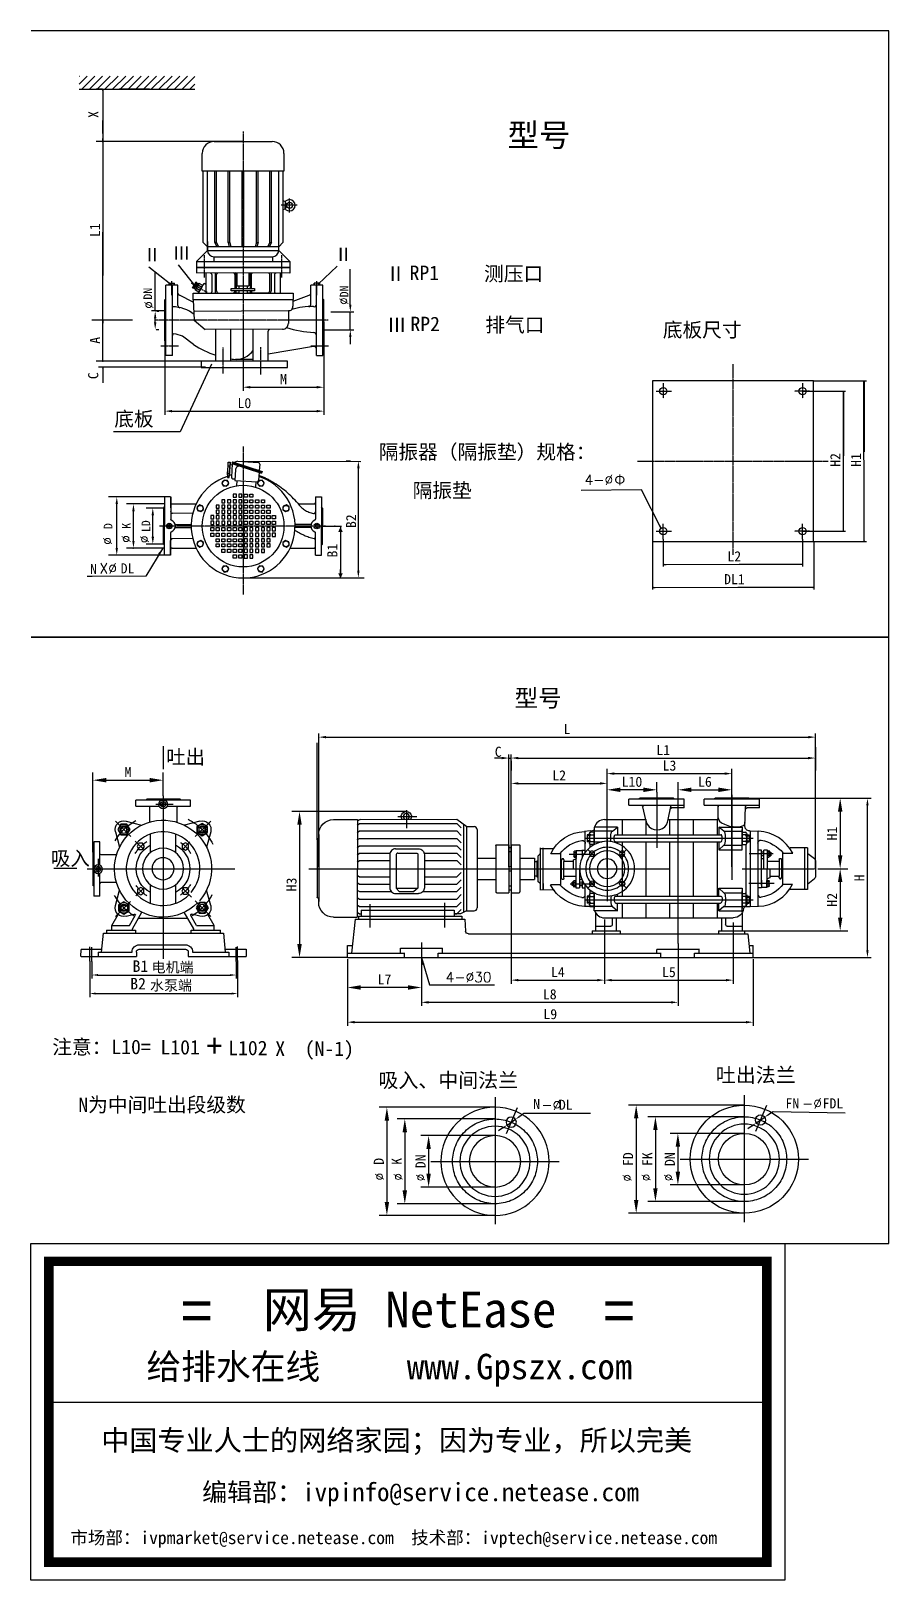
# Model space of a CAD drawing. Extents: x 1620 to 2878, y -792 to 791.
# Drawn here: x 2512 to 2809, y -699 to -162 of the extents above; entities that cross this region are included whole.
import ezdxf
from ezdxf.enums import TextEntityAlignment as Align

# ---------------------------------------------------------------- set-up
doc = ezdxf.new("R2010")
doc.units = 0
doc.header["$MEASUREMENT"] = 0
for name, pattern in [('ACAD_ISO05W100', [34, 24, -3, 0.5, -3, 0.5, -3]), ('CENTER', [2, 1.25, -0.25, 0.25, -0.25]), ('CENTERX2', [4, 2.5, -0.5, 0.5, -0.5])]:
    doc.linetypes.add(name, pattern=pattern)
doc.layers.get('0').update_dxf_attribs({"linetype": 'CONTINUOUS'})
doc.layers.get('DEFPOINTS').update_dxf_attribs({"linetype": 'CONTINUOUS'})
for name, color, linetype in [('1', 7, 'CONTINUOUS'), ('2', 1, 'CONTINUOUS'), ('4', 4, 'CENTERX2'), ('8', 20, 'CONTINUOUS'), ('LAYER1', 7, 'ACAD_ISO05W100'), ('PMX', 6, 'CONTINUOUS'), ('TEXT', 3, 'CONTINUOUS'), ('YHCENTER', 4, 'CENTER'), ('YHDIM', 1, 'CONTINUOUS'), ('YHPMX', 6, 'CONTINUOUS'), ('YHSOLID', 7, 'CONTINUOUS'), ('YHTHIN', 1, 'CONTINUOUS')]:
    doc.layers.add(name, color=color, linetype=linetype)
doc.styles.add('163', font='SimSun.ttf', dxfattribs={"width": 0.99})
doc.styles.add('HZTXT', font='txt.shx', dxfattribs={"bigfont": 'hztxt.shx'})
doc.styles.get("Standard").update_dxf_attribs({"font": 'SimSun.ttf', "width": 0.6})
doc.styles.add('TXT', font='txt.shx', dxfattribs={"width": 0.9})
doc.dimstyles.new('CENTER', dxfattribs={"dimtxt": 3, "dimasz": 1.8, "dimexe": 1.5, "dimexo": 0.0625, "dimgap": 3, "dimtad": 0, "dimdec": 3, "dimzin": 9, "dimdsep": 46, "dimtxsty": 'TXT', "dimblk1": 'A2', "dimblk2": 'A2', "dimsah": 1, "dimcen": 10, "dimclrd": 1, "dimclre": 1, "dimclrt": 3, "dimadec": 0, "dimazin": 0, "dimtfac": 1, "dimtdec": 1, "dimtmove": 0, "dimatfit": 1, "dimldrblk": 'A2', "dimfxl": 0, "dimtolj": 1, "dimtzin": 0, "dimarcsym": 0})
doc.dimstyles.get("Standard").update_dxf_attribs({"dimtxt": 0.18, "dimasz": 0.18, "dimexe": 0.18, "dimexo": 0.0625, "dimgap": 0.09, "dimtad": 0, "dimtih": 1, "dimtoh": 1, "dimdec": 4, "dimzin": 0, "dimdsep": 46, "dimtxsty": 'Standard', "dimcen": 0.09, "dimadec": 0, "dimazin": 0, "dimtfac": 1, "dimtdec": 4, "dimtofl": 0, "dimtmove": 0, "dimatfit": 3, "dimfxl": 0, "dimtolj": 1, "dimtzin": 0, "dimarcsym": 0})

msp = doc.modelspace()

# ---------------------------------------------------------------- texts
at = {"style": 'HZTXT'}
msp.add_text('X%%c', height=3.5, dxfattribs=at).set_placement((2542.04761, -349.86448), align=Align.RIGHT)
at = {"color": 3}
for s, p in [('电机端', (2554.08127, -488.04768)), ('水泵端', (2553.54267, -494.3223))]:
    msp.add_text(s, height=3.542, dxfattribs=at).set_placement(p)
at = {"color": 3, "style": 'HZTXT'}
msp.add_text('4-%%C30', height=3.5, dxfattribs=at).set_placement((2655.84568, -491.4309))
at = {"style": 'HZTXT'}
for p in [(2688.97174, -535.64009), (2779.18212, -535.16802)]:
    msp.add_text('-%%c', height=3.5, dxfattribs=at).set_placement(p)
for p in [(2634.50014, -560.09916), (2640.93457, -560.17854), (2648.67871, -560.3898), (2720.19366, -560.52468), (2726.80793, -560.3898), (2734.50208, -560.3898)]:
    msp.add_text('%%c', height=3, rotation=90, dxfattribs=at).set_placement(p)
at = {"insert": (2670.93227, -491.56828), "char_height": 2.5, "attachment_point": 4}
msp.add_mtext('\\A1; \\P    ', dxfattribs=at)
for tag, height, p in [('X', 3.5, (2536.70866, -190.89918)), ('L1', 3.5, (2537.24486, -230.97308)), ('A', 3.5, (2537.25086, -269.12358)), ('H2', 3.5, (2793.52383, -310.55557)), ('H1', 3.5, (2800.70611, -310.58158)), ('D', 3, (2541.39946, -333.47618)), ('K', 3, (2547.73926, -333.38028)), ('LD', 3, (2554.46946, -333.49628)), ('B2', 3.5, (2625.91854, -331.78048)), ('B1', 3.5, (2619.42128, -341.97198)), ('H1', 3.5, (2792.42097, -439.93128)), ('H3', 3.5, (2605.26359, -457.60164)), ('H', 3.5, (2801.85768, -455.30834)), ('H2', 3.5, (2792.42097, -462.9016)), ('D', 3.5, (2635.50921, -553.50062)), ('K', 3.5, (2641.71342, -553.50062)), ('DN', 3.5, (2649.95292, -553.50062)), ('FD', 3.5, (2721.80481, -552.74423)), ('FK', 3.5, (2728.46343, -552.74423)), ('DN', 3.5, (2736.24852, -552.74423))]:
    msp.add_attdef(tag, text='', height=height, rotation=90).set_placement(p, align=Align.BOTTOM_CENTER)
for tag, p, height in [('RP1', (2643.37106, -248.23199), 5), ('RP2', (2643.66813, -265.94252), 5), ('Φ', (2714.21654, -319.18044), 3.5), ('型号', (2679.65006, -396.04702), 6), ('L101', (2557.15627, -516.47928), 5), ('L102', (2580.59083, -516.72971), 5), ('DL', (2695.04607, -535.64012), 3.5), ('FDL', (2786.33633, -535.16802), 3.5)]:
    msp.add_attdef(tag, p, '', height=height)
for p in [(2554.25139, -255.01706), (2622.21691, -254.22428)]:
    msp.add_attdef('DN', p, '', height=3, rotation=90)
msp.add_attdef('C', text='', height=3.5, rotation=90).set_placement((2536.65424, -280.19274), align=Align.BOTTOM_RIGHT)
for tag, p in [('M', (2599.72062, -285.3667)), ('L0', (2586.18457, -293.65162)), ('L2', (2755.76054, -346.72833)), ('DL1', (2755.81609, -354.65272)), ('L', (2697.87376, -406.56765)), ('L1', (2731.18014, -413.80857)), ('M', (2545.88512, -421.47771)), ('L2', (2695.14656, -422.59352)), ('L3', (2733.33293, -419.19933)), ('L10', (2720.33856, -424.80862)), ('L6', (2745.60383, -424.80862)), ('L4', (2694.69505, -490.73272)), ('L5', (2733.12967, -490.73272)), ('L7', (2634.66153, -493.28223)), ('L8', (2691.89445, -498.42088)), ('L9', (2692.06563, -505.29976))]:
    msp.add_attdef(tag, text='', height=3.5).set_placement(p, align=Align.BOTTOM_CENTER)
for tag, height, p in [('N', 3.5, (2535.13296, -350.07822)), ('DL', 3.5, (2548.11841, -349.85856)), ('C', 3.5, (2675.22749, -413.39191)), ('B1', 4, (2552.90686, -487.89408)), ('B2', 4, (2552.09696, -493.96348)), ('N', 3.5, (2688.53323, -535.38113)), ('FN', 3.5, (2778.23723, -535.16802))]:
    msp.add_attdef(tag, text='', height=height).set_placement(p, align=Align.RIGHT)
at = {"layer": '2'}
msp.add_text('+', height=8, dxfattribs=at).set_placement((2573.07172, -517.48101))
at = {"layer": '8'}
for s, height, p in [('吐出', 4.928, (2559.11703, -415.90496)), ('吸入 ', 4.928, (2519.23156, -451.00821)), ('注意：L10=', 5, (2519.68604, -516.35406)), ('X  (N-1)', 5, (2596.88224, -516.98015)), ('吐出法兰', 5.06, (2749.41238, -526.11412)), ('吸入、中间法兰', 5.06, (2632.60081, -527.93633)), ('N为中间吐出段级数', 5, (2528.70897, -536.3888))]:
    msp.add_text(s, height=height, dxfattribs=at).set_placement(p)
at = {"layer": 'TEXT', "ltscale": 0.2}
for s, height, p in [('Ⅱ  ', 4.65, (2551.08243, -241.73729)), ('Ⅲ', 4.65, (2561.24105, -241.21676)), ('Ⅱ  ', 4.65, (2617.27765, -241.63281)), ('Ⅱ        测压口', 5, (2635.11862, -248.52039)), ('Ⅲ        排气口', 5, (2635.56587, -266.25673)), ('底板尺寸', 5, (2731.0164, -267.98573)), ('底板', 5, (2541.1374, -298.82263)), ('隔振器（隔振垫）规格：', 5, (2632.68298, -310.26425))]:
    msp.add_text(s, height=height, dxfattribs=at).set_placement(p)
at = {"layer": 'YHCENTER', "insert": (2533.15214, -350.28342), "char_height": 2.5, "attachment_point": 6}
msp.add_mtext('\\A1; ', dxfattribs=at)
at = {"layer": 'YHDIM', "style": 'HZTXT'}
for p in [(2554.60439, -258.19152), (2622.1183, -256.83551), (2540.34811, -339.92583), (2546.72593, -339.21641), (2553.05624, -339.33797)]:
    msp.add_text('%%c', height=3, rotation=90, dxfattribs=at).set_placement(p)
at = {"layer": 'YHDIM', "ltscale": 0.2, "style": 'HZTXT'}
msp.add_text('4-%%c', height=3.5, dxfattribs=at).set_placement((2703.94698, -319.18224))
at = {"layer": 'YHDIM'}
msp.add_attdef('型号', (2677.22506, -202.04758), '', height=8, dxfattribs=at)
msp.add_attdef('隔振垫', text='', height=5, dxfattribs=at).set_placement((2654.65413, -325.10476), align=Align.BOTTOM_CENTER)

# ---------------------------------------------------------------- blocks, each defined once
blk = doc.blocks.new('A2')
at = {"color": 1, "linetype": 'ByBlock', "ltscale": 0.2}
blk.add_solid([(-0.63, -0.31), (-0.63, 0.29), (0, 0)], dxfattribs=at)
at = {"layer": 'TEXT', "color": 1, "ltscale": 0.2}
blk.add_line((0, 0), (-1.08, 0), dxfattribs=at)
blk = doc.blocks.new('*D59')
at = {"layer": 'DEFPOINTS', "color": 0}
for p in [(2615.44, -259.25), (2622.85, -259.25), (2615.32, -265.48)]:
    blk.add_point(p, dxfattribs=at)
at = {"layer": 'YHDIM', "color": 0, "lineweight": -2}
for p, q in [((2622.85, -256.75), (2622.85, -244.47)), ((2616.06, -259.25), (2624.1, -259.25)), ((2622.85, -265.48), (2622.85, -259.25)), ((2615.95, -265.48), (2624.1, -265.48)), ((2622.85, -267.98), (2622.85, -270.48))]:
    blk.add_line(p, q, dxfattribs=at)
at = {"layer": 'YHDIM', "color": 0}
for points in [[(2622.44, -256.75), (2623.27, -256.75), (2622.85, -259.25)], [(2622.44, -267.98), (2623.27, -267.98), (2622.85, -265.48)]]:
    blk.add_solid(points, dxfattribs=at)
at = {"layer": 'YHDIM', "color": 0, "insert": (2620.97, -249.36), "char_height": 2.5, "attachment_point": 5, "rotation": 90}
blk.add_mtext('\\A1;        ', dxfattribs=at)
blk = doc.blocks.new('*D60')
at = {"layer": 'DEFPOINTS', "color": 0}
for p in [(2555.19, -259.01), (2555.31, -259.01), (2555.08, -265.36)]:
    blk.add_point(p, dxfattribs=at)
at = {"layer": 'YHDIM', "color": 0, "lineweight": -2}
for p, q in [((2555.31, -259.01), (2555.31, -245.66)), ((2555.31, -262.86), (2555.31, -261.51)), ((2555.82, -259.01), (2556.56, -259.01)), ((2555.7, -265.36), (2556.56, -265.36))]:
    blk.add_line(p, q, dxfattribs=at)
at = {"layer": 'YHDIM', "color": 0}
for points in [[(2554.89, -261.51), (2555.73, -261.51), (2555.31, -259.01)], [(2554.89, -262.86), (2555.73, -262.86), (2555.31, -265.36)]]:
    blk.add_solid(points, dxfattribs=at)
at = {"layer": 'YHDIM', "color": 0, "insert": (2553.43, -251.09), "char_height": 2.5, "attachment_point": 5, "rotation": 90}
blk.add_mtext('\\A1;         ', dxfattribs=at)
blk = doc.blocks.new('*D61')
at = {"layer": 'DEFPOINTS', "color": 0}
for p in [(2558.67, -262.15), (2613.7, -262.15), (2613.7, -293.65)]:
    blk.add_point(p, dxfattribs=at)
at = {"layer": 'YHDIM', "color": 0, "lineweight": -2}
for p, q in [((2558.67, -262.77), (2558.67, -294.9)), ((2613.7, -262.77), (2613.7, -294.9)), ((2561.17, -293.65), (2611.2, -293.65))]:
    blk.add_line(p, q, dxfattribs=at)
at = {"layer": 'YHDIM', "color": 0}
for points in [[(2561.17, -293.23), (2561.17, -294.07), (2558.67, -293.65)], [(2611.2, -293.23), (2611.2, -294.07), (2613.7, -293.65)]]:
    blk.add_solid(points, dxfattribs=at)
blk = doc.blocks.new('*D62')
at = {"layer": 'DEFPOINTS', "color": 0}
for p in [(2585.74, -262.15), (2613.7, -262.15), (2613.7, -285.37)]:
    blk.add_point(p, dxfattribs=at)
at = {"layer": 'YHDIM', "color": 0, "lineweight": -2}
for p, q in [((2585.74, -262.77), (2585.74, -286.62)), ((2613.7, -262.77), (2613.7, -286.62)), ((2588.24, -285.37), (2611.2, -285.37))]:
    blk.add_line(p, q, dxfattribs=at)
at = {"layer": 'YHDIM', "color": 0}
for points in [[(2588.24, -284.95), (2588.24, -285.78), (2585.74, -285.37)], [(2611.2, -284.95), (2611.2, -285.78), (2613.7, -285.37)]]:
    blk.add_solid(points, dxfattribs=at)
blk = doc.blocks.new('*D63')
at = {"layer": 'DEFPOINTS', "color": 0}
for p in [(2547.78, -325.8), (2558.57, -325.8), (2558.56, -341.09)]:
    blk.add_point(p, dxfattribs=at)
at = {"layer": 'YHDIM', "color": 0, "lineweight": -2}
for p, q in [((2557.95, -325.8), (2546.53, -325.8)), ((2547.78, -338.59), (2547.78, -328.3)), ((2557.94, -341.09), (2546.53, -341.09))]:
    blk.add_line(p, q, dxfattribs=at)
at = {"layer": 'YHDIM', "color": 0}
for points in [[(2547.36, -328.3), (2548.19, -328.3), (2547.78, -325.8)], [(2547.36, -338.59), (2548.19, -338.59), (2547.78, -341.09)]]:
    blk.add_solid(points, dxfattribs=at)
blk = doc.blocks.new('*D64')
at = {"layer": 'DEFPOINTS', "color": 0}
for p in [(2554.48, -327.21), (2558.21, -327.21), (2558.21, -339.68)]:
    blk.add_point(p, dxfattribs=at)
at = {"layer": 'YHDIM', "color": 0, "lineweight": -2}
for p, q in [((2557.58, -327.21), (2553.23, -327.21)), ((2554.48, -337.18), (2554.48, -329.71)), ((2557.58, -339.68), (2553.23, -339.68))]:
    blk.add_line(p, q, dxfattribs=at)
at = {"layer": 'YHDIM', "color": 0}
for points in [[(2554.06, -329.71), (2554.9, -329.71), (2554.48, -327.21)], [(2554.06, -337.18), (2554.9, -337.18), (2554.48, -339.68)]]:
    blk.add_solid(points, dxfattribs=at)
blk = doc.blocks.new('*D65')
at = {"layer": 'DEFPOINTS', "color": 0}
for p in [(2542.01, -323.35), (2558.57, -323.35), (2558.57, -343.54)]:
    blk.add_point(p, dxfattribs=at)
at = {"layer": 'YHDIM', "color": 0, "lineweight": -2}
for p, q in [((2557.95, -323.35), (2540.76, -323.35)), ((2542.01, -341.04), (2542.01, -325.85)), ((2557.95, -343.54), (2540.76, -343.54))]:
    blk.add_line(p, q, dxfattribs=at)
at = {"layer": 'YHDIM', "color": 0}
for points in [[(2541.59, -325.85), (2542.42, -325.85), (2542.01, -323.35)], [(2541.59, -341.04), (2542.42, -341.04), (2542.01, -343.54)]]:
    blk.add_solid(points, dxfattribs=at)
blk = doc.blocks.new('SCTG')
at = {"layer": '1'}
for p, q in [((0, 8.8), (4.5, 8.8)), ((0, 8.8), (0, -8.8)), ((0, 5), (0, -5)), ((4.6, 4.6), (0, 4.6)), ((4.5, 8.8), (4.5, 8.8)), ((4.5, 4.6), (4.5, 4.6)), ((6.4, 6.8), (6.4, -6.9)), ((6.4, 5), (10, 5)), ((10, 5), (10, -5)), ((4.6, -4.6), (0, -4.6)), ((0, -8.8), (4.5, -8.8)), ((6.4, -5), (10, -5))]:
    blk.add_line(p, q, dxfattribs=at)
for centre, major_axis, ratio, start_param, end_param in [((4.5, 6.7), (-0.15, 2.09), 0.91038, 3.064633, 6.206226), ((4.5, 0), (0, 4.62), 0.404758, 3.126164, 6.298614), ((4.5, -6.7), (0, -2.09), 0.912434, 0, 3.141593)]:
    blk.add_ellipse(centre, major_axis=major_axis, ratio=ratio, start_param=start_param, end_param=end_param, dxfattribs=at)
at = {"layer": '2'}
for p, q in [((6.4, 3.5), (10, 3.5)), ((6.4, -3.5), (10, -3.5))]:
    blk.add_line(p, q, dxfattribs=at)
blk = doc.blocks.new('*D67')
at = {"layer": '2', "color": 0, "lineweight": -2}
for p, q in [((2755.54, -427.72), (2803.11, -427.72)), ((2801.86, -480.39), (2801.86, -430.22)), ((2756.02, -482.89), (2803.11, -482.89))]:
    blk.add_line(p, q, dxfattribs=at)
at = {"layer": '2', "color": 0}
for points in [[(2801.44, -430.22), (2802.27, -430.22), (2801.86, -427.72)], [(2801.44, -480.39), (2802.27, -480.39), (2801.86, -482.89)]]:
    blk.add_solid(points, dxfattribs=at)
at = {"layer": 'DEFPOINTS', "color": 0}
for p in [(2754.91, -427.72), (2801.86, -427.72), (2755.4, -482.89)]:
    blk.add_point(p, dxfattribs=at)
blk = doc.blocks.new('*D68')
at = {"layer": '2', "color": 0, "lineweight": -2}
for p, q in [((2711.75, -451.76), (2711.75, -417.95)), ((2754.91, -451.51), (2754.91, -417.95)), ((2714.25, -419.2), (2752.41, -419.2))]:
    blk.add_line(p, q, dxfattribs=at)
at = {"layer": '2', "color": 0}
for points in [[(2714.25, -418.78), (2714.25, -419.62), (2711.75, -419.2)], [(2752.41, -418.78), (2752.41, -419.62), (2754.91, -419.2)]]:
    blk.add_solid(points, dxfattribs=at)
at = {"layer": 'DEFPOINTS', "color": 0}
for p in [(2754.91, -419.2), (2711.75, -452.38), (2754.91, -452.14)]:
    blk.add_point(p, dxfattribs=at)
blk = doc.blocks.new('*D69')
at = {"layer": '2', "color": 0, "lineweight": -2}
for p, q in [((2678.54, -430.24), (2678.54, -421.34)), ((2681.04, -422.59), (2709.25, -422.59)), ((2711.75, -429.01), (2711.75, -421.34))]:
    blk.add_line(p, q, dxfattribs=at)
at = {"layer": '2', "color": 0}
for points in [[(2681.04, -422.18), (2681.04, -423.01), (2678.54, -422.59)], [(2709.25, -422.18), (2709.25, -423.01), (2711.75, -422.59)]]:
    blk.add_solid(points, dxfattribs=at)
at = {"layer": 'DEFPOINTS', "color": 0}
for p in [(2711.75, -422.59), (2678.54, -430.86), (2711.75, -429.63)]:
    blk.add_point(p, dxfattribs=at)
blk = doc.blocks.new('*D70')
at = {"layer": '2', "color": 0, "lineweight": -2}
for p, q in [((2678.54, -451.51), (2678.54, -412.56)), ((2783.82, -451.51), (2783.82, -412.56)), ((2681.04, -413.81), (2781.32, -413.81))]:
    blk.add_line(p, q, dxfattribs=at)
at = {"layer": '2', "color": 0}
for points in [[(2681.04, -413.39), (2681.04, -414.23), (2678.54, -413.81)], [(2781.32, -413.39), (2781.32, -414.23), (2783.82, -413.81)]]:
    blk.add_solid(points, dxfattribs=at)
at = {"layer": 'DEFPOINTS', "color": 0}
for p in [(2783.82, -413.81), (2678.54, -452.14), (2783.82, -452.14)]:
    blk.add_point(p, dxfattribs=at)
blk = doc.blocks.new('*D71')
at = {"layer": '2', "color": 0, "lineweight": -2}
for p, q in [((2677.73, -451.51), (2677.73, -412.56)), ((2678.54, -451.51), (2678.54, -412.56)), ((2675.23, -413.81), (2672.73, -413.81)), ((2677.73, -413.81), (2678.54, -413.81)), ((2681.04, -413.81), (2687.99, -413.81))]:
    blk.add_line(p, q, dxfattribs=at)
at = {"layer": '2', "color": 0}
for points in [[(2675.23, -413.39), (2675.23, -414.23), (2677.73, -413.81)], [(2681.04, -413.39), (2681.04, -414.23), (2678.54, -413.81)]]:
    blk.add_solid(points, dxfattribs=at)
at = {"layer": 'DEFPOINTS', "color": 0}
for p in [(2678.54, -413.81), (2677.73, -452.14), (2678.54, -452.14)]:
    blk.add_point(p, dxfattribs=at)
at = {"layer": '2', "color": 0, "insert": (2685.76, -411.93), "char_height": 2.5, "attachment_point": 5}
blk.add_mtext('\\A1;   ', dxfattribs=at)
blk = doc.blocks.new('*D72')
at = {"layer": '2', "color": 0, "lineweight": -2}
for p, q in [((2611.91, -451.51), (2611.91, -405.32)), ((2614.41, -406.57), (2781.34, -406.57)), ((2783.84, -451.51), (2783.84, -405.32))]:
    blk.add_line(p, q, dxfattribs=at)
at = {"layer": '2', "color": 0}
for points in [[(2614.41, -406.15), (2614.41, -406.98), (2611.91, -406.57)], [(2781.34, -406.15), (2781.34, -406.98), (2783.84, -406.57)]]:
    blk.add_solid(points, dxfattribs=at)
at = {"layer": 'DEFPOINTS', "color": 0}
for p in [(2783.84, -406.57), (2611.91, -452.14), (2783.84, -452.14)]:
    blk.add_point(p, dxfattribs=at)
blk = doc.blocks.new('*D73')
at = {"layer": '2', "color": 0, "lineweight": -2}
for p, q in [((2621.83, -483.52), (2621.83, -506.55)), ((2762.3, -483.52), (2762.3, -506.55)), ((2624.33, -505.3), (2759.8, -505.3))]:
    blk.add_line(p, q, dxfattribs=at)
at = {"layer": '2', "color": 0}
for points in [[(2624.33, -504.88), (2624.33, -505.72), (2621.83, -505.3)], [(2759.8, -504.88), (2759.8, -505.72), (2762.3, -505.3)]]:
    blk.add_solid(points, dxfattribs=at)
at = {"layer": 'DEFPOINTS', "color": 0}
for p in [(2621.83, -482.89), (2762.3, -482.89), (2762.3, -505.3)]:
    blk.add_point(p, dxfattribs=at)
blk = doc.blocks.new('*D74')
at = {"layer": '2', "color": 0, "lineweight": -2}
for p, q in [((2647.49, -483.52), (2647.49, -499.67)), ((2736.3, -483.52), (2736.3, -499.67)), ((2649.99, -498.42), (2733.8, -498.42))]:
    blk.add_line(p, q, dxfattribs=at)
at = {"layer": '2', "color": 0}
for points in [[(2649.99, -498), (2649.99, -498.84), (2647.49, -498.42)], [(2733.8, -498), (2733.8, -498.84), (2736.3, -498.42)]]:
    blk.add_solid(points, dxfattribs=at)
at = {"layer": 'DEFPOINTS', "color": 0}
for p in [(2647.49, -482.89), (2736.3, -482.89), (2736.3, -498.42)]:
    blk.add_point(p, dxfattribs=at)
blk = doc.blocks.new('*D75')
at = {"layer": '2', "color": 0, "lineweight": -2}
for p, q in [((2678.54, -452), (2678.54, -491.98)), ((2710.85, -475.32), (2710.85, -491.98)), ((2681.04, -490.73), (2708.35, -490.73))]:
    blk.add_line(p, q, dxfattribs=at)
at = {"layer": '2', "color": 0}
for points in [[(2681.04, -490.32), (2681.04, -491.15), (2678.54, -490.73)], [(2708.35, -490.32), (2708.35, -491.15), (2710.85, -490.73)]]:
    blk.add_solid(points, dxfattribs=at)
at = {"layer": 'DEFPOINTS', "color": 0}
for p in [(2678.54, -451.38), (2710.85, -474.69), (2710.85, -490.73)]:
    blk.add_point(p, dxfattribs=at)
blk = doc.blocks.new('*D76')
at = {"layer": '2', "color": 0, "lineweight": -2}
for p, q in [((2755.41, -475.32), (2755.41, -491.98)), ((2710.85, -481.98), (2710.85, -491.98)), ((2713.35, -490.73), (2752.91, -490.73))]:
    blk.add_line(p, q, dxfattribs=at)
at = {"layer": '2', "color": 0}
for points in [[(2713.35, -490.32), (2713.35, -491.15), (2710.85, -490.73)], [(2752.91, -490.32), (2752.91, -491.15), (2755.41, -490.73)]]:
    blk.add_solid(points, dxfattribs=at)
at = {"layer": 'DEFPOINTS', "color": 0}
for p in [(2755.41, -474.69), (2710.85, -481.35), (2755.41, -490.73)]:
    blk.add_point(p, dxfattribs=at)
blk = doc.blocks.new('给排水在线www.gpszx.com')
at = {"color": 7}
for p, q in [((-52390, 7951), (14717, 7951)), ((-52390, -22024), (-52390, 7951)), ((14717, 7951), (14717, -22024)), ((-50770, -6187), (13095, -6187)), ((14717, -22024), (-52390, -22024))]:
    blk.add_line(p, q, dxfattribs=at)
at = {"color": 7, "const_width": 840}
blk.add_lwpolyline([(-50799, -20433), (-50799, 6360), (13126, 6360), (13126, -20433), (-50799, -20433)], dxfattribs=at)
at = {"color": 3, "style": '163'}
for s, height, p in [('=', 4000, (-39003, -47)), ('网易 NetEase', 3200, (-31752, 479)), ('给排水在线     www.Gpszx.com', 2268, (-42108, -4139)), ('中国专业人士的网络家园；因为专业，所以完美', 1837.08, (-46144, -10495)), ('编辑部：ivpinfo@service.netease.com', 1632.96, (-37156, -15004)), ('市场部：ivpmarket@service.netease.com  技术部：ivptech@service.netease.com', 1143.07, (-48882, -18826))]:
    blk.add_text(s, height=height, dxfattribs=at).set_placement(p)
at = {"color": 3, "style": '163', "text_generation_flag": 2}
blk.add_text('=', height=4000, dxfattribs=at).set_placement((1330, -47))

# ---------------------------------------------------------------- dimensions: what is measured, and where the dimension line sits
at = {"layer": '2'}
for base, p1, p2, text, picture, middle in [((2783.84211, -406.56765), (2611.90542, -452.13766), (2783.84211, -452.13766), ' ', '*D72', (2697.87376, -406.56765)), ((2678.53934, -413.80857), (2677.72749, -452.13766), (2678.53934, -452.13766), '   ', '*D71', (2685.76434, -411.92663)), ((2783.82094, -413.80857), (2678.53934, -452.13766), (2783.82094, -452.13766), ' ', '*D70', (2731.18014, -413.80857)), ((2754.91206, -419.19933), (2711.75379, -452.38449), (2754.91206, -452.13766), ' ', '*D68', (2733.33293, -419.19933)), ((2710.85077, -490.73272), (2678.53934, -451.37658), (2710.85077, -474.69068), ' ', '*D75', (2694.69505, -490.73272)), ((2755.40857, -490.73272), (2710.85077, -481.35407), (2755.40857, -474.69068), ' ', '*D76', (2733.12967, -490.73272)), ((2762.3015, -505.29976), (2621.82976, -482.89178), (2762.3015, -482.89178), ' ', '*D73', (2692.06563, -505.29976)), ((2736.2956, -498.42088), (2647.49329, -482.89178), (2736.2956, -482.89178), ' ', '*D74', (2691.89445, -498.42088))]:
    dim = msp.add_linear_dim(base=base, p1=p1, p2=p2, text=text, dimstyle='Standard', override={"dimtxt": 2.5, "dimasz": 2.5, "dimexe": 1.25, "dimexo": 0.625, "dimgap": 0.625, "dimtad": 1, "dimtih": 0, "dimtoh": 0, "dimzin": 8, "dimlunit": 6, "dimcen": 2.5, "dimtofl": 1}, dxfattribs=at)
    dim.commit()
    dim.dimension.update_dxf_attribs({"geometry": picture, "text_midpoint": middle})
dim = msp.add_linear_dim(base=(2711.75379, -422.59352), p1=(2678.53934, -430.86477), p2=(2711.75379, -429.63135), text=' ', dimstyle='Standard', override={"dimtxt": 2.5, "dimasz": 2.5, "dimexe": 1.25, "dimexo": 0.625, "dimgap": 0.625, "dimtad": 1, "dimtih": 0, "dimtoh": 0, "dimzin": 8, "dimlunit": 6, "dimcen": 2.5, "dimtofl": 1}, dxfattribs=at)
dim.commit()
dim.dimension.update_dxf_attribs({"geometry": '*D69', "text_midpoint": (2694.9549, -422.59352), "dimtype": 160})
dim = msp.add_linear_dim(base=(2801.85768, -427.72491), p1=(2755.39577, -482.89178), p2=(2754.91206, -427.72491), angle=90, text=' ', dimstyle='Standard', override={"dimtxt": 2.5, "dimasz": 2.5, "dimexe": 1.25, "dimexo": 0.625, "dimgap": 0.625, "dimtad": 1, "dimtih": 0, "dimtoh": 0, "dimzin": 8, "dimlunit": 6, "dimcen": 2.5, "dimtofl": 1}, dxfattribs=at)
dim.commit()
dim.dimension.update_dxf_attribs({"geometry": '*D67', "text_midpoint": (2801.85768, -455.30834)})
at = {"layer": 'YHDIM'}
for base, p1, p2, text, picture, middle in [((2555.3104, -259.01453), (2555.07506, -265.36345), (2555.19273, -259.01453), '         ', '*D60', (2553.42845, -251.08953)), ((2622.85176, -259.24967), (2615.32101, -265.48102), (2615.43868, -259.24967), '        ', '*D59', (2620.96981, -249.35801)), ((2542.00699, -323.3517), (2558.57416, -343.53745), (2558.57416, -323.3517), ' ', '*D65', (2542.00699, -333.44458)), ((2554.47902, -327.20616), (2558.20707, -339.68299), (2558.20707, -327.20616), ' ', '*D64', (2554.47902, -333.44458))]:
    dim = msp.add_linear_dim(base=base, p1=p1, p2=p2, angle=90, text=text, dimstyle='Standard', override={"dimtxt": 2.5, "dimasz": 2.5, "dimexe": 1.25, "dimexo": 0.625, "dimgap": 0.625, "dimtad": 1, "dimtih": 0, "dimtoh": 0, "dimzin": 8, "dimlunit": 6, "dimcen": 2.5, "dimtofl": 1}, dxfattribs=at)
    dim.commit()
    dim.dimension.update_dxf_attribs({"geometry": picture, "text_midpoint": middle})
for base, p1, picture, middle in [((2613.70229, -293.65162), (2558.66685, -262.1454), '*D61', (2586.18457, -293.65162)), ((2613.70229, -285.3667), (2585.73895, -262.1454), '*D62', (2599.72062, -285.3667))]:
    dim = msp.add_linear_dim(base=base, p1=p1, p2=(2613.70229, -262.1454), text=' ', dimstyle='Standard', override={"dimtxt": 2.5, "dimasz": 2.5, "dimexe": 1.25, "dimexo": 0.625, "dimgap": 0.625, "dimtad": 1, "dimtih": 0, "dimtoh": 0, "dimzin": 8, "dimlunit": 6, "dimcen": 2.5, "dimtofl": 1}, dxfattribs=at)
    dim.commit()
    dim.dimension.update_dxf_attribs({"geometry": picture, "text_midpoint": middle})
dim = msp.add_linear_dim(base=(2547.77636, -325.79898), p1=(2558.56223, -341.09142), p2=(2558.57416, -325.79898), angle=90, text=' ', dimstyle='Standard', override={"dimtxt": 2.5, "dimasz": 2.5, "dimexe": 1.25, "dimexo": 0.625, "dimgap": 0.625, "dimtad": 1, "dimtih": 0, "dimtoh": 0, "dimzin": 8, "dimlunit": 6, "dimcen": 2.5, "dimtofl": 1}, dxfattribs=at)
dim.commit()
dim.dimension.update_dxf_attribs({"geometry": '*D63', "text_midpoint": (2547.77636, -333.52952), "dimtype": 160})

# ---------------------------------------------------------------- hatches: boundary and pattern name
at = {"layer": 'YHPMX', "ltscale": 0.2}
h = msp.add_hatch(dxfattribs=at)
h.set_pattern_fill('ANSI31', color=256, scale=15.120422, style=0)
h.set_pattern_definition([(45, (920.553, -719.637), (-1.3364691, 1.3364691), [])])
h.paths.add_polyline_path([(2569.01215, -182.16182), (2569.01215, -177.62036), (2529.01448, -177.62036), (2529.01448, -182.16182)])

# ---------------------------------------------------------------- linework, layer by layer
for p, q in [((2809.31876, -161.97458), (2512.31876, -161.97458)), ((2809.31876, -371.97458), (2809.31876, -161.97458)), ((2512.31876, -371.97458), (2809.31876, -371.97458)), ((2809.31876, -371.97458), (2512.31876, -371.97458)), ((2809.31876, -581.97458), (2809.31876, -371.97458)), ((2512.31876, -581.97458), (2809.31876, -581.97458))]:
    msp.add_line(p, q)
at = {"color": 1, "linetype": 'ByBlock'}
for p, q in [((2575.68159, -200.24144), (2536.39638, -200.24144)), ((2537.14638, -201.14144), (2537.14638, -246.71842)), ((2537.14638, -261.2454), (2537.14638, -231.66842)), ((2547.42118, -262.1454), (2536.39638, -262.1454)), ((2558.6356, -258.96053), (2554.03311, -258.95836)), ((2613.73354, -265.4468), (2622.52646, -265.4468)), ((2585.73895, -278.53294), (2585.73895, -283.51966)), ((2783.19362, -283.10457), (2801.50768, -283.10457)), ((2800.75768, -337.93574), (2800.65455, -283.22742)), ((2800.75768, -284.00457), (2800.75768, -307.73022)), ((2779.43114, -286.71741), (2794.2705, -286.71741)), ((2793.5205, -334.3229), (2793.52716, -286.78823)), ((2793.5205, -287.61741), (2793.5205, -309.17623)), ((2731.19374, -337.99912), (2731.19374, -347.50393)), ((2779.39989, -337.99912), (2779.39989, -347.50393)), ((2779.43114, -335.2229), (2794.2705, -335.2229)), ((2727.43127, -338.86699), (2727.43127, -355.457)), ((2783.19362, -338.83574), (2801.50768, -338.83574)), ((2783.25687, -338.86699), (2783.25687, -355.457)), ((2732.09374, -346.75393), (2779.42733, -346.70273)), ((2778.49989, -346.75393), (2757.44324, -346.75393)), ((2585.87357, -351.42356), (2627.6654, -351.37902)), ((2728.33127, -354.707), (2783.30091, -354.59844)), ((2782.35687, -354.707), (2756.9526, -354.707)), ((2611.39285, -442.09131), (2611.39285, -408.57231)), ((2677.72749, -443.83405), (2677.72749, -412.84544)), ((2678.53934, -415.48544), (2678.53934, -412.84544)), ((2783.84211, -452.13766), (2783.84211, -408.57231)), ((2783.84211, -410.03632), (2783.84211, -418.12544)), ((2678.53934, -414.82322), (2678.53934, -418.12544)), ((2678.53934, -443.83405), (2678.53934, -417.89549)), ((2711.75379, -441.36721), (2711.75379, -417.50703)), ((2711.75379, -441.36721), (2711.75379, -417.89549)), ((2754.91206, -426.54696), (2754.91206, -417.50703)), ((2533.74112, -446.3619), (2533.74112, -418.83771)), ((2538.36112, -421.47771), (2553.40912, -421.47771)), ((2558.02912, -426.94286), (2558.02912, -418.83771)), ((2711.75379, -425.80371), (2711.75379, -422.16862)), ((2728.92333, -425.6676), (2728.92333, -422.16862)), ((2736.2956, -478.01244), (2736.2956, -422.16862)), ((2754.91206, -426.54696), (2754.91206, -422.16862)), ((2724.30333, -424.80862), (2716.37379, -424.80862)), ((2740.9156, -424.80862), (2750.29206, -424.80862)), ((2760.84823, -427.72491), (2795.06097, -427.72491)), ((2642.24525, -432.3115), (2602.62359, -432.3115)), ((2792.42097, -432.34491), (2792.42097, -447.51766)), ((2605.26359, -436.9315), (2605.26359, -478.27178)), ((2784.6482, -452.13766), (2795.06097, -452.13766)), ((2792.42097, -456.75766), (2792.42097, -469.04554)), ((2758.50005, -473.66554), (2795.06097, -473.66554)), ((2532.63246, -484.164), (2532.63246, -496.57993)), ((2533.4022, -484.27114), (2533.4022, -490.15846)), ((2583.36391, -484.27114), (2583.36391, -490.15846)), ((2583.85253, -483.9039), (2583.85253, -496.57993)), ((2621.82976, -482.89178), (2602.62359, -482.89178)), ((2535.5022, -488.95846), (2581.26391, -488.95846)), ((2642.87329, -493.28223), (2626.44976, -493.28223)), ((2534.73246, -495.37993), (2581.75253, -495.37993)), ((2672.93548, -534.77862), (2632.86921, -534.77862)), ((2759.23108, -534.02223), (2719.16481, -534.02223)), ((2767.77061, -537.18827), (2769.23262, -536.18879)), ((2769.23262, -536.18879), (2794.16546, -536.65166)), ((2635.50921, -539.39862), (2635.50921, -567.60262)), ((2672.93548, -538.82662), (2639.07342, -538.82662)), ((2677.08897, -540.94309), (2680.013, -538.94414)), ((2682.93703, -536.94519), (2681.47501, -537.94466)), ((2706.04436, -536.94519), (2682.93703, -536.94519)), ((2721.80481, -538.64223), (2721.80481, -566.84623)), ((2759.23108, -538.07023), (2725.82343, -538.07023)), ((2761.92254, -541.18617), (2760.46053, -542.18565)), ((2763.38456, -540.18669), (2766.30859, -538.18774)), ((2641.71342, -543.44662), (2641.71342, -563.55462)), ((2672.93548, -544.58628), (2647.31292, -544.58628)), ((2675.62695, -541.94257), (2674.16493, -542.94204)), ((2728.46343, -542.69023), (2728.46343, -562.79823)), ((2759.23108, -543.81405), (2733.60852, -543.81405)), ((2649.95292, -549.20628), (2649.95292, -557.79497)), ((2736.24852, -548.43405), (2736.24852, -557.0544)), ((2672.93548, -562.41497), (2647.31292, -562.41497)), ((2759.23108, -561.6744), (2733.60852, -561.6744)), ((2672.93548, -568.17462), (2639.07342, -568.17462)), ((2759.23108, -567.41823), (2725.82343, -567.41823)), ((2672.93548, -572.22262), (2632.86921, -572.22262)), ((2759.23108, -571.46623), (2719.16481, -571.46623))]:
    msp.add_line(p, q, dxfattribs=at)
at = {"color": 1}
for p, q in [((2574.77822, -277.41988), (2563.9127, -300.84025)), ((2563.9127, -300.84025), (2540.934, -300.84025))]:
    msp.add_line(p, q, dxfattribs=at)
at = {"color": 0, "linetype": 'ByBlock'}
msp.add_line((2622.9562, -310.96029), (2621.39456, -310.96029), dxfattribs=at)
at = {"color": 1, "linetype": 'ByBlock'}
for points in [[(2538.36112, -420.70771), (2538.36112, -422.24771), (2533.74112, -421.47771)], [(2553.40912, -420.70771), (2553.40912, -422.24771), (2558.02912, -421.47771)], [(2716.37379, -424.03862), (2716.37379, -425.57862), (2711.75379, -424.80862)], [(2724.30333, -424.03862), (2724.30333, -425.57862), (2728.92333, -424.80862)], [(2740.9156, -424.03862), (2740.9156, -425.57862), (2736.2956, -424.80862)], [(2750.29206, -424.03862), (2750.29206, -425.57862), (2754.91206, -424.80862)], [(2791.65097, -432.34491), (2793.19097, -432.34491), (2792.42097, -427.72491)], [(2604.49359, -436.9315), (2606.03359, -436.9315), (2605.26359, -432.3115)], [(2791.65097, -447.51766), (2793.19097, -447.51766), (2792.42097, -452.13766)], [(2791.65097, -456.75766), (2793.19097, -456.75766), (2792.42097, -452.13766)], [(2791.65097, -469.04554), (2793.19097, -469.04554), (2792.42097, -473.66554)], [(2604.49359, -478.27178), (2606.03359, -478.27178), (2605.26359, -482.89178)], [(2535.5022, -488.60846), (2535.5022, -489.30846), (2533.4022, -488.95846)], [(2581.26391, -488.60846), (2581.26391, -489.30846), (2583.36391, -488.95846)], [(2626.44976, -492.51223), (2626.44976, -494.05223), (2621.82976, -493.28223)], [(2642.87329, -492.51223), (2642.87329, -494.05223), (2647.49329, -493.28223)], [(2534.73246, -495.02993), (2534.73246, -495.72993), (2532.63246, -495.37993)], [(2581.75253, -495.02993), (2581.75253, -495.72993), (2583.85253, -495.37993)], [(2634.73921, -539.39862), (2636.27921, -539.39862), (2635.50921, -534.77862)], [(2721.03481, -538.64223), (2722.57481, -538.64223), (2721.80481, -534.02223)], [(2640.94342, -543.44662), (2642.48342, -543.44662), (2641.71342, -538.82662)], [(2675.46037, -541.6989), (2675.79353, -542.18624), (2677.08897, -540.94309)], [(2681.30843, -537.701), (2681.64159, -538.18833), (2680.013, -538.94414)], [(2727.69343, -542.69023), (2729.23343, -542.69023), (2728.46343, -538.07023)], [(2761.75597, -540.9425), (2762.08912, -541.42984), (2763.38456, -540.18669)], [(2767.60403, -536.9446), (2767.93719, -537.43194), (2766.30859, -538.18774)], [(2649.18292, -549.20628), (2650.72292, -549.20628), (2649.95292, -544.58628)], [(2735.47852, -548.43405), (2737.01852, -548.43405), (2736.24852, -543.81405)], [(2649.18292, -557.79497), (2650.72292, -557.79497), (2649.95292, -562.41497)], [(2735.47852, -557.0544), (2737.01852, -557.0544), (2736.24852, -561.6744)], [(2727.69343, -562.79823), (2729.23343, -562.79823), (2728.46343, -567.41823)], [(2634.73921, -567.60262), (2636.27921, -567.60262), (2635.50921, -572.22262)], [(2640.94342, -563.55462), (2642.48342, -563.55462), (2641.71342, -568.17462)], [(2721.03481, -566.84623), (2722.57481, -566.84623), (2721.80481, -571.46623)]]:
    msp.add_solid(points, dxfattribs=at)
at = {"layer": '1'}
for p, q in [((2569.55731, -243.88958), (2569.55731, -245.83142)), ((2585.73927, -243.88958), (2569.55731, -243.88958)), ((2601.92123, -245.83142), (2569.55731, -245.79301)), ((2572.7937, -245.83142), (2572.81412, -252.75892)), ((2574.89736, -246.31688), (2574.89736, -252.3042)), ((2576.0301, -245.83142), (2576.0301, -252.14736)), ((2576.54076, -251.98056), (2576.54076, -246.27847)), ((2582.91434, -245.79301), (2582.91434, -245.79596)), ((2582.91434, -246.27847), (2582.91434, -251.1668)), ((2583.34632, -246.27847), (2583.34632, -251.1668)), ((2585.73927, -243.88958), (2589.8986, -243.88958)), ((2588.13222, -246.27847), (2588.13222, -251.1668)), ((2588.5642, -246.27847), (2588.5642, -251.1668)), ((2589.8986, -243.88958), (2598.11847, -243.88958)), ((2594.93778, -251.98056), (2594.93778, -246.27847)), ((2595.44845, -245.83142), (2595.44845, -252.14736)), ((2596.58118, -246.31688), (2596.58118, -252.3042)), ((2598.7158, -252.78966), (2598.7158, -245.82761)), ((2600.0603, -243.88958), (2601.92123, -243.88958)), ((2601.92123, -243.88958), (2601.92123, -245.83142)), ((2570.28634, -252.75292), (2572.2526, -249.34502)), ((2582.91434, -251.9759), (2582.91434, -251.98056)), ((2583.34632, -251.9759), (2583.34632, -251.98056)), ((2588.13222, -251.9759), (2588.13222, -251.98056)), ((2588.5642, -251.9759), (2588.5642, -251.98056)), ((2603.05997, -255.05481), (2568.41859, -255.04666)), ((2568.42405, -252.74529), (2603.05997, -252.83279)), ((2577.37632, -252.78966), (2582.53722, -252.78966)), ((2584.28289, -252.78966), (2582.53722, -252.78966)), ((2594.12868, -252.78966), (2587.19565, -252.78966)), ((2567.48556, -428.34136), (2548.66236, -428.34136)), ((2548.66236, -430.46656), (2548.66236, -428.34136)), ((2552.10316, -428.34136), (2552.38253, -428.03776)), ((2563.93406, -428.03776), (2552.38253, -428.03776)), ((2564.24716, -428.34136), (2563.93406, -428.03776)), ((2567.48556, -428.34136), (2564.24716, -428.34136)), ((2567.48556, -430.46656), (2567.48556, -428.34136)), ((2738.37167, -428.03245), (2719.30412, -428.03245)), ((2719.30412, -430.18524), (2719.30412, -428.03245)), ((2722.78959, -428.03245), (2723.07258, -427.72491)), ((2734.77407, -427.72491), (2723.07258, -427.72491)), ((2735.09123, -428.03245), (2734.77407, -427.72491)), ((2738.37167, -428.03245), (2735.09123, -428.03245)), ((2738.37167, -431.10786), (2738.37167, -428.03245)), ((2764.44584, -428.03245), (2745.37829, -428.03245)), ((2745.37829, -430.18524), (2745.37829, -428.03245)), ((2748.86376, -428.03245), (2749.14675, -427.72491)), ((2760.84823, -427.72491), (2749.14675, -427.72491)), ((2761.1654, -428.03245), (2760.84823, -427.72491)), ((2764.44584, -428.03245), (2761.1654, -428.03245)), ((2764.44584, -431.10786), (2764.44584, -428.03245)), ((2548.66236, -430.46656), (2556.65757, -430.46656)), ((2553.3962, -435.9899), (2553.41876, -430.97256)), ((2558.02912, -429.34403), (2557.51379, -429.85936)), ((2557.51379, -429.85936), (2558.02912, -430.37469)), ((2558.54445, -429.85936), (2558.02912, -429.34403)), ((2558.02912, -430.37469), (2558.54445, -429.85936)), ((2559.40068, -430.46656), (2567.48556, -430.46656)), ((2562.94024, -436.07233), (2562.93184, -430.87022)), ((2719.30412, -430.18524), (2738.37167, -430.18524)), ((2725.19955, -435.16735), (2724.12227, -430.69781)), ((2732.82404, -435.12038), (2733.75884, -430.59413)), ((2738.37167, -431.10786), (2734.06217, -431.10786)), ((2745.37829, -430.18524), (2764.44584, -430.18524)), ((2750.19643, -434.68511), (2750.19643, -430.69781)), ((2759.46211, -437.48715), (2759.64936, -430.6837)), ((2764.44584, -431.10786), (2760.13634, -431.10786)), ((2541.53577, -439.36263), (2542.96597, -444.70022)), ((2543.39776, -436.72258), (2542.32719, -438.57686)), ((2542.32719, -438.57686), (2543.39776, -440.43114)), ((2545.53889, -436.72258), (2543.39776, -436.72258)), ((2545.2541, -435.64431), (2550.59168, -437.07451)), ((2546.60946, -438.57686), (2545.53889, -436.72258)), ((2545.53889, -440.43114), (2546.60946, -438.57686)), ((2570.80415, -435.64431), (2565.46657, -437.07451)), ((2571.58992, -436.43572), (2569.73565, -437.50629)), ((2569.73565, -437.50629), (2569.73565, -439.64743)), ((2569.73565, -439.64743), (2571.58992, -440.71799)), ((2573.4442, -437.50629), (2571.58992, -436.43572)), ((2571.58992, -440.71799), (2573.4442, -439.64743)), ((2574.52247, -439.36263), (2573.09227, -444.70022)), ((2573.4442, -439.64743), (2573.4442, -437.50629)), ((2617.0311, -435.12038), (2625.28142, -435.10361)), ((2626.29837, -435.10155), (2625.26817, -435.71301)), ((2625.28142, -435.10361), (2625.26817, -468.94991)), ((2625.26817, -437.06494), (2626.0356, -436.49926)), ((2625.26817, -439.62778), (2626.0356, -439.0621)), ((2626.0356, -436.49926), (2659.70477, -436.49926)), ((2626.0356, -439.0621), (2659.70477, -439.0621)), ((2626.29837, -435.10155), (2659.74405, -435.03358)), ((2659.70477, -436.49926), (2661.22968, -438.02213)), ((2659.70477, -439.0621), (2661.22968, -440.58497)), ((2659.74405, -435.03358), (2663.14484, -437.52501)), ((2661.99359, -436.6816), (2661.99359, -467.31123)), ((2663.10535, -437.52501), (2663.10535, -466.74143)), ((2663.10535, -437.52501), (2665.72512, -437.52501)), ((2666.75026, -438.55015), (2666.75026, -465.71629)), ((2705.8238, -439.06363), (2703.95112, -439.23962)), ((2704.19068, -445.7983), (2704.19068, -439.23521)), ((2705.80799, -439.06716), (2706.7335, -439.06716)), ((2715.32263, -437.76384), (2707.22737, -437.76384)), ((2713.57653, -439.18561), (2707.22737, -439.18561)), ((2710.83116, -435.12038), (2725.18823, -435.12038)), ((2713.57653, -439.18561), (2715.32263, -437.76384)), ((2715.32263, -437.76384), (2715.32263, -440.36148)), ((2716.98199, -435.12038), (2716.98199, -440.36148)), ((2719.03226, -435.12038), (2725.18823, -435.12038)), ((2725.18308, -435.12038), (2725.18308, -435.73546)), ((2725.18308, -435.12038), (2725.18308, -440.36148)), ((2732.82404, -435.12038), (2749.88889, -435.12038)), ((2733.38418, -435.12038), (2733.38418, -435.73546)), ((2733.38418, -435.12038), (2733.38418, -440.36148)), ((2741.58528, -435.12038), (2741.58528, -435.73546)), ((2741.58528, -435.12038), (2741.58528, -440.36148)), ((2749.78638, -435.12038), (2749.78638, -440.36148)), ((2750.40479, -437.76384), (2758.50005, -437.76384)), ((2752.15089, -439.18561), (2750.40479, -437.76384)), ((2750.40479, -437.76384), (2750.40479, -440.36148)), ((2752.15089, -439.18561), (2758.50005, -439.18561)), ((2760.99923, -439.06716), (2761.26792, -439.06716)), ((2761.26792, -439.06716), (2761.26792, -465.20816)), ((2761.26792, -439.06716), (2764.17283, -439.12062)), ((2761.26792, -439.06716), (2761.26792, -439.83601)), ((2763.93327, -439.11621), (2763.93327, -458.59602)), ((2534.04472, -442.81039), (2534.04472, -461.63359)), ((2536.16992, -442.81039), (2534.04472, -442.81039)), ((2534.04472, -442.81039), (2534.04472, -446.04879)), ((2536.16992, -450.89527), (2536.16992, -442.81039)), ((2543.39776, -440.43114), (2545.53889, -440.43114)), ((2549.65815, -443.30349), (2549.02541, -444.39944)), ((2549.02541, -444.39944), (2549.65815, -445.49538)), ((2550.92364, -443.30349), (2549.65815, -443.30349)), ((2551.55639, -444.39944), (2550.92364, -443.30349)), ((2550.92364, -445.49538), (2551.55639, -444.39944)), ((2553.59893, -440.19596), (2553.59893, -446.60986)), ((2562.29448, -440.13609), (2562.29448, -446.48169)), ((2565.76735, -443.13395), (2564.6714, -443.76669)), ((2564.6714, -443.76669), (2564.6714, -445.03218)), ((2564.6714, -445.03218), (2565.76735, -445.66492)), ((2566.86329, -443.76669), (2565.76735, -443.13395)), ((2565.76735, -445.66492), (2566.86329, -445.03218)), ((2566.86329, -445.03218), (2566.86329, -443.76669)), ((2611.39285, -442.09131), (2611.39285, -461.97898)), ((2611.70039, -441.78377), (2611.70039, -441.78377)), ((2611.90542, -440.24607), (2611.90542, -463.49538)), ((2611.90542, -440.24607), (2611.90542, -441.57875)), ((2625.26817, -442.19062), (2626.0356, -441.62495)), ((2625.26817, -444.75347), (2626.0356, -444.18779)), ((2626.0356, -441.62495), (2659.70477, -441.62495)), ((2626.0356, -444.18779), (2659.70477, -444.18779)), ((2638.53492, -445.26828), (2646.43777, -445.26828)), ((2659.70477, -441.62495), (2661.22968, -443.14781)), ((2659.70477, -444.18779), (2661.22968, -445.71066)), ((2673.2244, -444.14159), (2673.2244, -460.13373)), ((2673.53194, -443.83405), (2677.72749, -443.83405)), ((2677.72749, -443.83405), (2677.72749, -460.44127)), ((2677.72749, -444.78357), (2678.53934, -444.78357)), ((2678.53934, -443.83405), (2678.53934, -460.44127)), ((2678.53934, -443.83405), (2681.24573, -443.83405)), ((2681.55327, -444.14159), (2681.55327, -460.13373)), ((2688.58568, -444.9617), (2688.58568, -457.4029)), ((2688.58568, -445.0807), (2693.05531, -445.0807)), ((2689.61082, -459.31362), (2689.61082, -444.9617)), ((2705.80799, -443.61059), (2705.80799, -444.7508)), ((2715.32263, -442.82181), (2715.32263, -443.35236)), ((2716.98199, -442.82181), (2716.98199, -461.66469)), ((2725.18308, -442.82181), (2725.18308, -461.66469)), ((2733.38418, -442.82181), (2733.38418, -461.66469)), ((2741.58528, -442.82181), (2741.58528, -461.66469)), ((2749.78638, -442.82181), (2749.78638, -461.66469)), ((2750.40479, -442.82181), (2750.40479, -445.6028)), ((2752.15089, -443.95047), (2750.40479, -445.6028)), ((2752.15089, -443.95047), (2758.50005, -443.95047)), ((2759.73057, -443.73875), (2759.73057, -464.95997)), ((2781.05307, -444.9617), (2775.06864, -444.9617)), ((2780.02793, -444.9617), (2780.02793, -459.31362)), ((2781.05307, -444.9617), (2781.05307, -459.31362)), ((2534.04472, -446.04879), (2533.74112, -446.3619)), ((2533.74112, -446.3619), (2533.74112, -457.91342)), ((2541.77569, -447.35571), (2536.57358, -447.36411)), ((2549.65815, -445.49538), (2550.92364, -445.49538)), ((2625.26817, -447.31631), (2626.0356, -446.75063)), ((2625.26817, -449.87915), (2626.0356, -449.31348)), ((2626.0356, -446.75063), (2636.56487, -446.75063)), ((2626.0356, -449.31348), (2636.48464, -449.31348)), ((2636.48464, -447.31855), (2636.48464, -458.7188)), ((2638.76115, -447.23538), (2638.76115, -458.90898)), ((2639.27372, -446.72281), (2645.69897, -446.72281)), ((2646.21154, -447.23538), (2646.21154, -458.90898)), ((2648.40782, -446.75063), (2659.70477, -446.75063)), ((2648.48805, -447.31855), (2648.48805, -458.7188)), ((2648.48805, -449.31348), (2659.70477, -449.31348)), ((2659.70477, -446.75063), (2661.22968, -448.2735)), ((2659.70477, -449.31348), (2661.22968, -450.83634)), ((2666.75026, -448.44717), (2673.2244, -448.44717)), ((2677.72749, -446.19636), (2678.53934, -446.19636)), ((2681.55327, -448.44717), (2686.63792, -448.44717)), ((2686.63792, -448.44717), (2686.63792, -455.82815)), ((2686.63792, -449.62607), (2687.45803, -449.62607)), ((2687.45803, -449.36979), (2687.76557, -449.36979)), ((2687.45803, -449.36979), (2687.45803, -454.64925)), ((2687.76557, -447.86912), (2687.76557, -456.4062)), ((2688.48066, -447.10387), (2687.8706, -447.63767)), ((2695.42992, -446.93583), (2692.25908, -446.93583)), ((2695.68204, -449.43753), (2695.68204, -446.60505)), ((2695.98958, -449.43753), (2695.68204, -449.43753)), ((2695.68204, -457.99464), (2695.68204, -449.43753)), ((2696.19461, -448.69409), (2695.98958, -449.09891)), ((2695.98958, -449.69382), (2695.98958, -449.09891)), ((2695.98958, -449.69382), (2695.98958, -449.43753)), ((2695.98958, -455.41441), (2695.98958, -449.69382)), ((2696.60466, -448.69409), (2696.19461, -448.69409)), ((2696.80969, -449.09891), (2696.60466, -448.69409)), ((2696.80969, -449.09891), (2696.80969, -449.69382)), ((2700.0757, -449.69382), (2696.80969, -449.69382)), ((2696.80969, -455.41441), (2696.80969, -449.69382)), ((2700.0757, -449.03886), (2700.92531, -448.71346)), ((2700.0757, -452.25666), (2700.0757, -449.03886)), ((2700.2697, -446.28921), (2700.2697, -447.98125)), ((2700.49616, -446.56279), (2701.05701, -446.56279)), ((2700.49616, -447.69916), (2701.05701, -447.69916)), ((2700.50326, -446.04856), (2700.50326, -446.04843)), ((2701.05701, -446.04843), (2700.50326, -446.04843)), ((2700.50326, -446.56279), (2700.50326, -446.56266)), ((2701.05701, -448.21352), (2700.50326, -448.21352)), ((2701.05701, -452.25666), (2701.05701, -445.7983)), ((2701.05701, -445.7983), (2702.96051, -445.7983)), ((2701.05701, -446.04843), (2701.05701, -448.21352)), ((2701.05701, -446.51589), (2701.05701, -447.74606)), ((2704.19068, -445.7983), (2702.96051, -445.7983)), ((2703.14263, -445.7983), (2703.14263, -448.16699)), ((2704.19068, -446.41773), (2704.19068, -445.7983)), ((2750.40479, -445.6028), (2758.50005, -445.6028)), ((2765.16344, -445.67929), (2763.93327, -445.67929)), ((2765.16344, -457.87843), (2765.16344, -445.67929)), ((2765.98355, -446.39689), (2765.16344, -446.39689)), ((2765.98355, -447.62706), (2765.16344, -447.62706)), ((2765.16344, -448.54968), (2765.98355, -448.54968)), ((2765.98355, -452.13766), (2765.98355, -445.67929)), ((2767.21371, -445.67929), (2765.98355, -445.67929)), ((2767.21371, -452.13766), (2767.21371, -445.67929)), ((2767.21371, -449.57482), (2771.31426, -449.57482)), ((2771.31426, -448.97991), (2771.51929, -448.57509)), ((2771.31426, -448.97991), (2771.31426, -454.7005)), ((2771.51929, -448.57509), (2771.92934, -448.57509)), ((2771.92934, -448.57509), (2772.13437, -448.97991)), ((2772.13437, -448.97991), (2772.13437, -454.7005)), ((2772.13437, -449.31853), (2772.13437, -449.57482)), ((2772.44191, -449.31853), (2772.13437, -449.31853)), ((2772.44191, -446.39968), (2772.44191, -454.95679)), ((2772.7122, -446.70053), (2776.01576, -446.70053)), ((2783.49785, -448.71648), (2781.17422, -446.9461)), ((2783.82094, -449.36882), (2783.82094, -454.9065)), ((2535.56272, -451.7515), (2535.04739, -452.26683)), ((2535.04739, -452.26683), (2535.56272, -452.78216)), ((2536.07805, -452.26683), (2535.56272, -451.7515)), ((2535.56272, -452.78216), (2536.07805, -452.26683)), ((2536.16992, -461.63359), (2536.16992, -453.63838)), ((2625.26817, -454.39617), (2626.0356, -454.96184)), ((2626.0356, -454.96184), (2636.48464, -454.96184)), ((2648.48805, -454.96184), (2659.70477, -454.96184)), ((2659.70477, -454.96184), (2661.22968, -453.43898)), ((2659.70477, -457.52468), (2661.22968, -456.00182)), ((2666.75026, -455.82815), (2673.2244, -455.82815)), ((2677.72749, -451.37658), (2678.53934, -451.37658)), ((2677.72749, -452.89874), (2678.53934, -452.89874)), ((2681.55327, -455.82815), (2686.63792, -455.82815)), ((2686.63792, -453.77788), (2686.63792, -454.64925)), ((2686.63792, -454.64925), (2687.45803, -454.64925)), ((2687.45803, -453.77788), (2687.45803, -454.90553)), ((2687.45803, -454.90553), (2687.76557, -454.90553)), ((2687.76557, -454.90553), (2687.76557, -456.4062)), ((2695.68204, -455.07579), (2695.98958, -455.07579)), ((2695.98958, -455.07579), (2695.98958, -454.8195)), ((2696.19461, -455.81923), (2695.98958, -455.41441)), ((2696.60466, -455.81923), (2696.19461, -455.81923)), ((2696.80969, -455.41441), (2696.60466, -455.81923)), ((2700.91024, -454.8195), (2696.80969, -454.8195)), ((2700.91024, -452.25666), (2700.91024, -458.71503)), ((2702.1404, -452.25666), (2702.1404, -458.71503)), ((2703.11234, -455.85584), (2702.1404, -455.84464)), ((2765.16344, -456.05704), (2765.16344, -458.59602)), ((2765.16344, -456.05704), (2765.16344, -458.59602)), ((2767.06694, -452.13766), (2767.06694, -458.59602)), ((2768.04825, -455.35546), (2767.19864, -455.68086)), ((2768.04825, -452.13766), (2768.04825, -455.35546)), ((2768.04825, -454.7005), (2771.31426, -454.7005)), ((2771.31426, -455.29541), (2771.31426, -454.7005)), ((2771.31426, -455.29541), (2771.51929, -455.70023)), ((2771.51929, -455.70023), (2771.92934, -455.70023)), ((2771.92934, -455.70023), (2772.13437, -455.29541)), ((2772.13437, -454.7005), (2772.13437, -455.29541)), ((2772.13437, -454.7005), (2772.13437, -454.95679)), ((2772.13437, -454.95679), (2772.44191, -454.95679)), ((2772.44191, -454.95679), (2772.44191, -457.78927)), ((2781.17422, -457.32922), (2783.49785, -455.55884)), ((2534.04472, -458.19279), (2533.74112, -457.91342)), ((2541.69326, -456.89975), (2536.67592, -456.87719)), ((2541.53577, -464.91268), (2542.96597, -459.5751)), ((2550.2909, -458.61039), (2549.19495, -459.24314)), ((2549.19495, -459.24314), (2549.19495, -460.50863)), ((2549.19495, -460.50863), (2550.2909, -461.14137)), ((2551.38685, -459.24314), (2550.2909, -458.61039)), ((2550.2909, -461.14137), (2551.38685, -460.50863)), ((2551.38685, -460.50863), (2551.38685, -459.24314)), ((2553.59893, -457.66546), (2553.59893, -464.07936)), ((2562.29448, -457.79363), (2562.29448, -464.13922)), ((2565.1346, -458.77994), (2564.50186, -459.87588)), ((2564.50186, -459.87588), (2565.1346, -460.97183)), ((2566.40009, -458.77994), (2565.1346, -458.77994)), ((2565.1346, -460.97183), (2566.40009, -460.97183)), ((2567.03284, -459.87588), (2566.40009, -458.77994)), ((2566.40009, -460.97183), (2567.03284, -459.87588)), ((2574.52247, -464.91268), (2573.09227, -459.5751)), ((2625.26817, -456.95901), (2626.0356, -457.52468)), ((2625.26817, -459.52185), (2626.0356, -460.08753)), ((2626.0356, -457.52468), (2636.48464, -457.52468)), ((2626.0356, -460.08753), (2637.00841, -460.08753)), ((2638.53492, -460.76908), (2646.43777, -460.76908)), ((2638.76115, -458.90898), (2639.73209, -460.08753)), ((2638.76115, -458.90898), (2646.21154, -458.90898)), ((2639.73209, -460.08753), (2644.84419, -460.08753)), ((2646.21154, -458.90898), (2644.84419, -460.08753)), ((2647.96428, -460.08753), (2659.70477, -460.08753)), ((2648.48805, -457.52468), (2659.70477, -457.52468)), ((2659.70477, -460.08753), (2661.22968, -458.56466)), ((2659.70477, -462.65037), (2661.22968, -461.12751)), ((2673.53194, -460.44127), (2677.72749, -460.44127)), ((2677.72749, -458.07896), (2678.53934, -458.07896)), ((2677.72749, -459.49175), (2678.53934, -459.49175)), ((2678.53934, -460.44127), (2681.24573, -460.44127)), ((2688.48066, -457.17145), (2687.8706, -456.63765)), ((2688.48759, -459.30511), (2693.05531, -459.43262)), ((2688.58568, -457.4029), (2688.58568, -459.31362)), ((2689.61082, -457.26335), (2689.61082, -459.31362)), ((2695.41175, -457.69379), (2692.10819, -457.69379)), ((2700.91024, -458.71503), (2702.1404, -458.71503)), ((2702.1404, -456.76727), (2703.11234, -456.73676)), ((2702.1404, -457.99743), (2703.13907, -457.9914)), ((2703.14263, -456.10833), (2703.14263, -458.71503)), ((2703.14263, -458.59602), (2703.14263, -458.71503)), ((2703.14263, -458.71503), (2704.27213, -458.71503)), ((2704.19068, -465.27811), (2704.19068, -457.85759)), ((2705.80799, -459.52452), (2705.80799, -460.88143)), ((2707.30803, -460.51343), (2707.24229, -460.51343)), ((2715.33754, -461.64209), (2715.33754, -460.91689)), ((2752.15089, -460.51343), (2750.40479, -458.86109)), ((2750.40479, -461.64209), (2750.40479, -458.86109)), ((2750.40479, -458.86109), (2758.50005, -458.86109)), ((2752.15089, -460.51343), (2758.50005, -460.51343)), ((2763.93327, -458.59602), (2765.16344, -458.59602)), ((2763.93327, -458.59602), (2763.93327, -465.15911)), ((2767.06694, -458.59602), (2765.16344, -458.59602)), ((2767.06694, -456.1808), (2767.62069, -456.1808)), ((2767.06694, -458.34589), (2767.06694, -456.1808)), ((2767.06694, -457.87843), (2767.06694, -456.64826)), ((2767.62779, -456.69516), (2767.06694, -456.69516)), ((2767.62779, -457.83153), (2767.06694, -457.83153)), ((2767.06694, -458.34589), (2767.62069, -458.34589)), ((2767.62069, -457.83153), (2767.62069, -457.83166)), ((2767.62069, -458.34576), (2767.62069, -458.34589)), ((2767.85425, -458.10511), (2767.85425, -456.41307)), ((2772.69403, -457.45849), (2775.86487, -457.45849)), ((2781.05307, -459.31362), (2775.06864, -459.31362)), ((2780.02793, -457.26335), (2780.02793, -459.31362)), ((2781.05307, -457.57385), (2781.05307, -459.31362)), ((2536.16992, -461.63359), (2534.04472, -461.63359)), ((2544.46832, -463.55732), (2542.61405, -464.62789)), ((2542.61405, -464.62789), (2542.61405, -466.76903)), ((2542.61405, -466.76903), (2544.46832, -467.83959)), ((2546.3226, -464.62789), (2544.46832, -463.55732)), ((2544.46832, -467.83959), (2546.3226, -466.76903)), ((2546.3226, -466.76903), (2546.3226, -464.62789)), ((2570.51936, -463.84418), (2569.44879, -465.69846)), ((2569.44879, -465.69846), (2570.51936, -467.55274)), ((2572.66049, -463.84418), (2570.51936, -463.84418)), ((2573.73106, -465.69846), (2572.66049, -463.84418)), ((2572.66049, -467.55274), (2573.73106, -465.69846)), ((2611.70039, -462.28652), (2611.70039, -462.28652)), ((2611.90542, -463.82422), (2611.90542, -462.49155)), ((2625.26817, -462.0847), (2626.0356, -462.65037)), ((2625.26817, -464.64754), (2626.0356, -465.21321)), ((2626.0356, -462.65037), (2659.70477, -462.65037)), ((2626.0356, -465.21321), (2659.70477, -465.21321)), ((2626.56488, -466.48958), (2658.75419, -466.48958)), ((2626.56488, -466.48958), (2626.56488, -468.53986)), ((2658.75419, -466.48958), (2658.75419, -468.53986)), ((2659.70477, -465.21321), (2661.22968, -463.69035)), ((2659.70477, -467.77606), (2661.22968, -466.25319)), ((2663.10535, -466.74143), (2661.02676, -467.80674)), ((2663.10535, -466.74143), (2665.72512, -466.74143)), ((2705.80601, -465.19281), (2703.95112, -465.2737)), ((2705.80799, -465.20816), (2706.7335, -465.20816)), ((2713.59144, -465.27829), (2707.24229, -465.27829)), ((2715.33754, -466.70006), (2707.24229, -466.70006)), ((2713.59144, -465.27829), (2715.33754, -466.70006)), ((2715.33754, -466.70006), (2715.33754, -464.10242)), ((2716.98199, -464.12502), (2716.98199, -469.15494)), ((2725.18308, -464.12502), (2725.18308, -469.15494)), ((2733.38418, -464.12502), (2733.38418, -469.15494)), ((2741.58528, -464.12502), (2741.58528, -469.15494)), ((2749.78638, -464.12502), (2749.78638, -469.15494)), ((2750.40479, -466.70006), (2750.40479, -464.10242)), ((2752.15089, -465.27829), (2750.40479, -466.70006)), ((2750.40479, -466.70006), (2758.50005, -466.70006)), ((2752.15089, -465.27829), (2758.50005, -465.27829)), ((2759.80852, -465.20816), (2761.26792, -465.20816)), ((2761.26792, -465.20816), (2764.17283, -465.1547)), ((2540.31912, -471.80896), (2542.50838, -468.01706)), ((2540.31912, -473.42816), (2540.31912, -471.80896)), ((2540.31912, -471.80896), (2546.40985, -471.80896)), ((2545.2541, -468.63101), (2548.08397, -467.87275)), ((2546.40985, -471.80896), (2548.42547, -468.3178)), ((2547.40312, -472.92216), (2550.68106, -467.24461)), ((2566.62386, -469.4039), (2549.43439, -469.4039)), ((2568.65512, -472.92216), (2565.37719, -467.24461)), ((2569.6484, -471.80896), (2567.63278, -468.3178)), ((2570.80415, -468.63101), (2567.97428, -467.87275)), ((2569.6484, -471.80896), (2575.73912, -471.80896)), ((2570.51936, -467.55274), (2572.66049, -467.55274)), ((2575.73912, -471.80896), (2573.54987, -468.01706)), ((2575.73912, -473.42816), (2575.73912, -471.80896)), ((2617.0311, -468.94991), (2625.21494, -468.94991)), ((2624.49512, -469.5629), (2623.24591, -481.35407)), ((2624.49512, -469.5629), (2662.45177, -469.5629)), ((2625.26817, -467.21038), (2626.0356, -467.77606)), ((2625.67147, -468.53986), (2661.42664, -468.53986)), ((2625.67147, -468.53986), (2625.67147, -469.5629)), ((2626.0356, -467.77606), (2626.56488, -467.77606)), ((2658.75419, -467.77606), (2659.70477, -467.77606)), ((2661.02676, -467.80674), (2658.75419, -467.80674)), ((2661.42664, -468.53986), (2661.42664, -469.5629)), ((2662.45177, -469.5629), (2662.76811, -473.76927)), ((2707.75575, -467.41505), (2707.75575, -473.66554)), ((2707.75575, -472.02532), (2712.98395, -472.02532)), ((2710.83116, -469.15494), (2739.02244, -469.15494)), ((2713.49652, -469.15494), (2713.49652, -471.51275)), ((2714.93171, -469.15494), (2714.93171, -473.66554)), ((2719.03226, -469.15494), (2747.22354, -469.15494)), ((2727.23336, -469.15494), (2755.42463, -469.15494)), ((2751.32408, -469.15494), (2751.32408, -473.66554)), ((2752.75928, -469.15494), (2752.75928, -471.51275)), ((2753.27185, -472.02532), (2758.50005, -472.02532)), ((2758.50005, -467.41505), (2758.50005, -473.66554)), ((2758.50005, -467.41505), (2758.50005, -468.53986)), ((2536.73729, -481.01816), (2537.39509, -474.44016)), ((2537.39509, -474.44016), (2572.6851, -474.44016)), ((2538.40709, -473.42816), (2548.52709, -473.42816)), ((2538.40709, -473.42816), (2538.40709, -474.44016)), ((2547.40312, -473.42816), (2547.40312, -472.92216)), ((2548.52709, -473.42816), (2548.52709, -474.44016)), ((2567.79508, -474.40259), (2567.79869, -473.42816)), ((2567.79869, -473.42816), (2577.91876, -473.42816)), ((2568.65512, -473.42816), (2568.65512, -472.92216)), ((2572.6851, -474.44016), (2578.92582, -474.44016)), ((2577.91501, -474.44016), (2577.91876, -473.42816)), ((2578.92582, -474.44016), (2579.58362, -481.01816)), ((2663.78799, -474.69068), (2760.45625, -474.69068)), ((2706.53364, -473.66554), (2716.21345, -473.66554)), ((2706.53364, -473.66554), (2706.53364, -474.69068)), ((2707.75575, -473.66554), (2714.93171, -473.66554)), ((2716.21345, -473.66554), (2716.21345, -474.69068)), ((2750.30124, -473.66554), (2759.43111, -473.66554)), ((2750.30124, -473.66554), (2750.30124, -474.69068)), ((2751.32408, -473.66554), (2758.50005, -473.66554)), ((2759.43111, -474.69068), (2759.43111, -473.66554)), ((2760.45625, -474.69068), (2761.12259, -481.35407)), ((2529.53758, -480.06908), (2529.50149, -482.53616)), ((2529.66074, -480.00616), (2536.83849, -480.00616)), ((2529.66074, -482.53616), (2548.80011, -482.53616)), ((2535.57349, -481.01816), (2535.57349, -482.53616)), ((2535.57349, -481.01816), (2537.09741, -481.01816)), ((2536.73729, -481.01816), (2547.28211, -481.01816)), ((2547.28211, -481.01816), (2547.28211, -481.01816)), ((2548.80011, -481.01816), (2548.80011, -482.53616)), ((2549.81211, -478.48816), (2565.74982, -478.48816)), ((2549.81211, -480.00616), (2565.74982, -480.00616)), ((2566.76182, -481.01816), (2566.76182, -482.53616)), ((2566.76182, -482.53616), (2586.81942, -482.53616)), ((2568.27982, -481.01816), (2579.58362, -481.01816)), ((2568.27982, -481.01816), (2568.27982, -481.01816)), ((2579.48242, -480.00616), (2586.81942, -480.00616)), ((2579.58362, -481.01816), (2580.74742, -481.01816)), ((2580.74742, -481.01816), (2580.74742, -482.53616)), ((2586.81942, -480.00616), (2586.81942, -482.53616)), ((2621.82976, -478.79123), (2623.67732, -478.79123)), ((2621.82976, -482.89178), (2621.82976, -478.79123)), ((2621.82976, -481.35407), (2641.57622, -481.35407)), ((2640.18397, -479.60612), (2654.80262, -479.60612)), ((2640.18397, -481.35407), (2640.18397, -479.60612)), ((2641.57622, -482.89178), (2641.57622, -481.28915)), ((2653.23634, -481.35407), (2730.37853, -481.35407)), ((2653.23634, -482.89178), (2653.23634, -481.35407)), ((2654.80262, -481.35407), (2654.80262, -479.60612)), ((2728.98627, -480.01357), (2743.60493, -480.01357)), ((2728.98627, -481.35407), (2728.98627, -480.07265)), ((2730.37853, -482.89178), (2730.37853, -481.28915)), ((2742.03864, -481.35407), (2762.3015, -481.35407)), ((2742.03864, -482.89178), (2742.03864, -481.35407)), ((2743.60493, -481.35407), (2743.60493, -479.87776)), ((2760.8663, -478.79123), (2762.3015, -478.79123)), ((2762.3015, -482.89178), (2762.3015, -478.79123)), ((2621.82976, -482.89178), (2762.3015, -482.89178))]:
    msp.add_line(p, q, dxfattribs=at)
at = {"layer": '1', "ltscale": 15}
for p, q in [((2705.66857, -439.90812), (2705.66857, -443.29219)), ((2706.13568, -439.42681), (2706.13568, -439.42655)), ((2707.24318, -439.42655), (2706.13568, -439.42655)), ((2707.22737, -437.76384), (2707.22737, -443.75673)), ((2707.22737, -443.80521), (2707.22737, -438.51623)), ((2758.50005, -437.76384), (2758.50005, -443.75673)), ((2758.50005, -445.6028), (2758.50005, -438.51623)), ((2758.50005, -439.42655), (2759.60755, -439.42655)), ((2759.60755, -439.42681), (2759.60755, -439.42655)), ((2760.07466, -439.90812), (2760.07466, -443.29219)), ((2704.78285, -440.36148), (2704.78285, -442.82181)), ((2705.66857, -440.36148), (2704.78285, -440.36148)), ((2705.66857, -440.73053), (2704.78285, -440.73053)), ((2705.66857, -442.45276), (2704.78285, -442.45276)), ((2705.66857, -442.82181), (2704.78285, -442.82181)), ((2706.12149, -440.45527), (2707.24318, -440.45527)), ((2706.12149, -442.72802), (2707.24318, -442.72802)), ((2706.13568, -440.45527), (2706.13568, -440.455)), ((2707.24318, -443.75673), (2706.13568, -443.75673)), ((2707.22737, -440.36148), (2707.22737, -442.82181)), ((2707.24318, -442.82181), (2709.98373, -442.82181)), ((2714.63002, -440.36148), (2751.09739, -440.36148)), ((2714.63002, -442.82181), (2751.09739, -442.82181)), ((2758.50005, -440.36148), (2758.50005, -442.82181)), ((2759.62174, -440.45527), (2758.50005, -440.45527)), ((2759.62174, -442.72802), (2758.50005, -442.72802)), ((2758.50005, -443.75673), (2759.60755, -443.75673)), ((2759.60755, -440.45527), (2759.60755, -440.455)), ((2760.07466, -440.36148), (2760.96037, -440.36148)), ((2760.07466, -440.73053), (2760.96037, -440.73053)), ((2760.07466, -442.45276), (2760.96037, -442.45276)), ((2760.07466, -442.82181), (2760.96037, -442.82181)), ((2760.96037, -440.36148), (2760.96037, -442.82181)), ((2705.66857, -461.21133), (2705.66857, -464.5954)), ((2707.24318, -460.72976), (2706.13568, -460.72976)), ((2707.24229, -460.4782), (2707.24229, -465.94767)), ((2707.24229, -466.70006), (2707.24229, -460.70717)), ((2707.24229, -460.91834), (2707.24229, -465.24852)), ((2713.2137, -460.73002), (2713.2137, -460.72976)), ((2758.50005, -458.86109), (2758.50005, -465.94767)), ((2758.50005, -467.09507), (2758.50005, -459.81944)), ((2758.50005, -466.70006), (2758.50005, -460.70717)), ((2758.50005, -460.72976), (2759.60755, -460.72976)), ((2758.50005, -460.91834), (2758.50005, -465.24852)), ((2759.60755, -460.73002), (2759.60755, -460.72976)), ((2760.07466, -461.21133), (2760.07466, -464.5954)), ((2705.66857, -461.66469), (2704.78285, -461.66469)), ((2704.78285, -461.66469), (2704.78285, -464.12502)), ((2705.66857, -462.03374), (2704.78285, -462.03374)), ((2705.66857, -463.75597), (2704.78285, -463.75597)), ((2705.66857, -464.12502), (2704.78285, -464.12502)), ((2706.12149, -461.75848), (2707.24318, -461.75848)), ((2706.12149, -464.03123), (2707.24318, -464.03123)), ((2706.13568, -461.75848), (2706.13568, -461.75822)), ((2707.24318, -465.05994), (2706.13568, -465.05994)), ((2707.24229, -464.10242), (2707.24229, -461.64209)), ((2707.24229, -461.85327), (2707.24229, -464.3136)), ((2714.47521, -461.66469), (2751.19283, -461.66469)), ((2714.71901, -464.12502), (2751.0421, -464.12502)), ((2758.50005, -464.10242), (2758.50005, -461.64209)), ((2759.62174, -461.75848), (2758.50005, -461.75848)), ((2758.50005, -461.85327), (2758.50005, -464.3136)), ((2759.62174, -464.03123), (2758.50005, -464.03123)), ((2758.50005, -465.05994), (2759.60755, -465.05994)), ((2759.60755, -461.75848), (2759.60755, -461.75822)), ((2760.07466, -461.66469), (2760.96037, -461.66469)), ((2760.07466, -462.03374), (2760.96037, -462.03374)), ((2760.07466, -463.75597), (2760.96037, -463.75597)), ((2760.07466, -464.12502), (2760.96037, -464.12502)), ((2760.96037, -461.66469), (2760.96037, -464.12502))]:
    msp.add_line(p, q, dxfattribs=at)
at = {"layer": '1'}
for centre, radius, start, end in [((2574.4119, -246.31688), 0.48546, 0, 90), ((2577.02622, -246.27847), 0.48546, 110.1606389, 180), ((2582.42888, -246.27847), 0.48546, 0, 90), ((2582.86086, -246.27847), 0.48546, 0, 90), ((2588.61768, -246.27847), 0.48546, 107.4918441, 180), ((2589.04966, -246.27847), 0.48546, 107.6913042, 180), ((2594.45232, -246.27847), 0.48546, 0, 69.8393611), ((2597.06664, -246.31688), 0.48546, 90, 180), ((2576.83919, -252.14736), 0.8091, 180, 232.5464914), ((2577.34986, -251.98056), 0.8091, 180, 270), ((2582.10524, -251.98056), 0.8091, 270, 0), ((2582.53722, -251.98056), 0.8091, 270, 0), ((2588.94132, -251.98056), 0.8091, 180, 270), ((2589.3733, -251.98056), 0.8091, 180, 270), ((2594.12868, -251.98056), 0.8091, 270, 0), ((2594.63935, -252.14736), 0.8091, 307.4535086, 0), ((2574.4119, -252.3042), 0.48546, 270, 0), ((2577.37632, -251.98056), 0.8091, 262.9483667, 270), ((2597.06664, -252.3042), 0.48546, 180, 270)]:
    msp.add_arc(centre, radius, start, end, dxfattribs=at)
for centre, major_axis in [((2558.02912, -429.85936), (1.06063, 1.06063)), ((2558.02912, -429.85936), (-0.63243, 0.63243)), ((2716.98199, -457.36586), (0.63427, 0.63427)), ((2544.46832, -465.69846), (0.86523, 0.86523)), ((2571.58992, -465.69846), (0.86523, 0.86523)), ((2759.23108, -552.74423), (13.23845, 13.23845)), ((2764.84658, -539.18722), (-1.25229, 1.25229)), ((2759.23108, -552.74423), (-6.31459, 6.31459))]:
    msp.add_ellipse(centre, major_axis=major_axis, ratio=1, dxfattribs=at)
at = {"layer": '1', "extrusion": (0, 0, -1)}
for centre, major_axis, ratio, start_param, end_param in [((2558.02912, -452.13766), (-11.87885, 11.87885), 1, 3.138516213, 9.362111211), ((2552.91276, -430.97256), (0.3578, 0.3578), 1, 5.497787144, 7.068583471), ((2563.42739, -430.97256), (0.3578, 0.3578), 1, 4.130657002, 5.497787144), ((2642.24525, -434.07955), (1.2502, 1.2502), 1, 3.330926731, 7.660583213), ((2723.6097, -430.69781), (0.36244, 0.36244), 1, 5.497787144, 7.068583471), ((2734.06217, -431.62043), (-0.36244, 0.36244), 1, 5.525303133, 7.068583471), ((2734.26082, -430.69781), (-0.36244, 0.36244), 1, 5.701453328, 7.068583471), ((2749.68386, -430.69781), (-0.36244, 0.36244), 1, 0.785398163, 2.35619449), ((2760.13634, -431.62043), (-0.36244, 0.36244), 1, 5.525303133, 7.068583471), ((2760.16173, -430.69781), (-0.36244, 0.36244), 1, 5.525303133, 7.068583471), ((2544.46832, -438.57686), (-2.14678, 2.14678), 1, 5.235987756, 7.330382858), ((2571.58992, -438.57686), (-2.14678, 2.14678), 1, 0.523598776, 2.617993878), ((2617.0311, -440.24607), (3.62441, 3.62441), 1, 3.926990817, 5.497787144), ((2704.34419, -452.56612), (-9.42736, 9.42736), 1, 5.933773414, 7.039096143), ((2706.7335, -438.55459), (0.36244, 0.36244), 1, 0.822906958, 2.35619449), ((2713.57653, -441.56804), (0, 2.38243), 0.241935363, 4.194362533, 6.283185307), ((2749.52794, -434.54473), (-0.48301, 0.48301), 1, 2.563181268, 3.370248134), ((2760.99923, -437.52945), (1.08732, 1.08732), 1, 2.35619449, 3.954506806), ((2558.02912, -452.13766), (6.57582, 6.57582), 1, 2.852732368, 5.001249266), ((2558.02912, -452.13766), (6.57582, 6.57582), 1, 5.974272778, 8.162894164), ((2646.43777, -447.31855), (1.44976, 1.44976), 1, 5.497787144, 7.068583471), ((2673.53194, -444.14159), (0.21746, 0.21746), 1, 3.926990817, 5.497787144), ((2681.24573, -444.14159), (0.21746, 0.21746), 1, 5.497787144, 7.068583471), ((2704.64871, -453.70064), (8.08544, 8.08544), 1, 4.560047294, 5.35731066), ((2703.16554, -443.39708), (-0.72488, 0.72488), 1, 0.670201019, 2.35619449), ((2714.63002, -441.59164), (0, 1.23016), 0.406623004, 3.141592654, 6.283185307), ((2764.95841, -443.27808), (-0.72488, 0.72488), 1, 5.497787144, 7.183780615), ((2762.34346, -455.74418), (9.72878, 9.72878), 1, 5.697740959, 6.351339651), ((2536.67592, -446.86857), (0.3578, 0.3578), 1, 2.559860675, 3.926990817), ((2645.69897, -447.23538), (-0.36244, 0.36244), 1, 0.785398163, 2.35619449), ((2700.50287, -446.30561), (0.04615, 0.25379), 0.905132418, 2.943346549, 6.084939203), ((2700.49971, -447.13098), (0, 0.56826), 0.404758016, 3.126163528, 6.298614432), ((2700.50326, -447.95634), (0, 0.25718), 0.9124343, 3.141592654, 6.283185307), ((2700.85198, -448.522), (-0.14498, 0.14498), 1, 2.35619449, 3.561228583), ((2783.00083, -449.36882), (0.57991, 0.57991), 1, 6.148863865, 7.068583471), ((2783.00083, -454.9065), (0.57991, 0.57991), 1, 0.785398163, 1.705117769), ((2646.43777, -458.7188), (1.44976, 1.44976), 1, 0.785398163, 2.35619449), ((2704.88277, -450.77637), (-10.27231, 10.27231), 1, 3.991166519, 5.001493892), ((2705.78049, -448.65014), (-9.72878, 9.72878), 1, 4.126944632, 4.780543325), ((2752.15089, -462.89586), (0, 2.38243), 0.241935363, 0, 3.141592654), ((2763.47524, -450.69368), (8.08544, 8.08544), 1, 1.41845464, 2.215718007), ((2767.62069, -456.43798), (0, 0.25718), 0.9124343, 0, 3.141592654), ((2767.62424, -457.26335), (0, 0.56826), 0.404758016, -0.015429125, 3.157021779), ((2767.62108, -458.08871), (0.04615, 0.25379), 0.905132418, -0.198246104, 2.943346549), ((2544.46832, -465.69846), (-2.14678, 2.14678), 1, 3.665191429, 5.759586532), ((2571.58992, -465.69846), (-2.14678, 2.14678), 1, 2.094395102, 4.188790205), ((2611.70039, -461.97898), (0.21746, 0.21746), 1, 2.35619449, 3.926990817), ((2611.70039, -462.49155), (0.14498, 0.14498), 1, 5.497787144, 7.068583471), ((2617.0311, -463.82422), (3.62441, 3.62441), 1, 2.35619449, 3.926990817), ((2706.7335, -465.72073), (0.36244, 0.36244), 1, 5.497787144, 7.031074676), ((2751.09739, -462.87226), (0.07108, 1.23852), 0.402662613, -0.141567786, 3.236952702), ((2755.42463, -465.56696), (-2.53709, 2.53709), 1, 2.461037621, 3.926990817), ((2759.80852, -466.02827), (-0.57991, 0.57991), 1, 5.602630275, 7.068583471), ((2548.16254, -468.166), (0.21468, 0.21468), 1, 5.235987756, 7.592182246), ((2567.8957, -468.166), (0.21468, 0.21468), 1, 3.403392041, 5.759586532), ((2712.98395, -471.51275), (-0.36244, 0.36244), 1, 2.35619449, 3.926990817), ((2753.27185, -471.51275), (-0.36244, 0.36244), 1, 3.926990817, 5.497787144), ((2663.78799, -473.66554), (0.72488, 0.72488), 1, 2.35619449, 3.825629072), ((2549.81211, -481.01816), (-1.78898, 1.78898), 1, 5.497787144, 7.068583471), ((2549.81211, -481.01816), (-0.71559, 0.71559), 1, 5.497787144, 7.068583471), ((2565.74982, -481.01816), (-1.78898, 1.78898), 1, 0.785398163, 2.35619449), ((2565.74982, -481.01816), (0.71559, 0.71559), 1, 5.497787144, 7.068583471)]:
    msp.add_ellipse(centre, major_axis=major_axis, ratio=ratio, start_param=start_param, end_param=end_param, dxfattribs=at)
for centre, major_axis in [((2642.24525, -434.07955), (-0.72928, 0.72928)), ((2544.46832, -438.57686), (-1.24369, 1.24369)), ((2544.46832, -438.57686), (0.86523, 0.86523)), ((2571.58992, -438.57686), (-1.24369, 1.24369)), ((2571.58992, -438.57686), (0.86523, 0.86523)), ((2558.02912, -452.13766), (5.00915, 5.00915)), ((2711.75379, -452.13766), (6.70515, 6.70515)), ((2535.56272, -452.26683), (-1.06063, 1.06063)), ((2558.02912, -452.13766), (2.69245, 2.69245)), ((2711.75379, -452.13766), (-4.34929, 4.34929)), ((2706.52559, -446.90946), (0.63427, 0.63427)), ((2711.75379, -452.13766), (2.39211, 2.39211)), ((2716.98199, -446.90946), (0.63427, 0.63427)), ((2535.56272, -452.26683), (-0.63243, 0.63243)), ((2706.52559, -457.36586), (0.63427, 0.63427)), ((2544.46832, -465.69846), (-1.24369, 1.24369)), ((2571.58992, -465.69846), (-1.24369, 1.24369)), ((2672.93548, -553.50062), (-13.23845, 13.23845)), ((2672.93548, -553.50062), (8.5871, 8.5871)), ((2678.55098, -539.94362), (-1.25229, 1.25229)), ((2759.23108, -552.74423), (-8.5871, 8.5871)), ((2672.93548, -553.50062), (-6.30339, 6.30339))]:
    msp.add_ellipse(centre, major_axis=major_axis, ratio=1, dxfattribs=at)
at = {"layer": '1'}
for centre, major_axis, ratio, start_param, end_param in [((2754.84349, -435.51111), (-4.64706, 0.94271), 0.408826151, 0, 3.283921932), ((2558.02912, -452.13766), (9.00641, 9.00641), 1, 4.791965368, 10.999156115), ((2665.72512, -438.55015), (0.72488, 0.72488), 1, 5.497787144, 7.068583471), ((2710.83116, -438.70836), (-2.53709, 2.53709), 1, 5.497787144, 6.802196906), ((2729.00356, -435.12038), (-3.82048, 0), 0.92174528, -0.005981039, 3.141592654), ((2752.15089, -441.56804), (0, 2.38243), 0.241935363, 3.141592654, 6.283185307), ((2763.24118, -453.61796), (-10.27231, 10.27231), 1, 4.423284069, 5.433611442), ((2611.70039, -442.09131), (0.21746, 0.21746), 1, 0.785398163, 2.35619449), ((2611.70039, -441.57875), (0.14498, 0.14498), 1, 3.926990817, 5.497787144), ((2638.53492, -447.31855), (1.44976, 1.44976), 1, 0.785398163, 2.35619449), ((2693.05531, -444.56813), (-0.36244, 0.36244), 1, 2.35619449, 3.322696124), ((2751.09739, -441.59164), (0, 1.23016), 0.406623004, 3.141592654, 6.283185307), ((2775.06864, -444.44913), (-0.36244, 0.36244), 1, 1.389692856, 2.35619449), ((2639.27372, -447.23538), (-0.36244, 0.36244), 1, 5.497787144, 7.068583471), ((2688.07311, -447.86912), (0.21746, 0.21746), 1, 1.504228163, 2.35619449), ((2688.27814, -446.87242), (0.21746, 0.21746), 1, 4.645820817, 5.497787144), ((2781.36061, -446.70147), (0.21746, 0.21746), 1, 2.35619449, 3.275914096), ((2767.27197, -455.87232), (-0.14498, 0.14498), 1, 5.863549378, 7.068583471), ((2536.67592, -457.38319), (0.3578, 0.3578), 1, 0.785398163, 2.35619449), ((2638.53492, -458.7188), (1.44976, 1.44976), 1, 2.35619449, 3.926990817), ((2673.53194, -460.13373), (0.21746, 0.21746), 1, 2.35619449, 3.926990817), ((2681.24573, -460.13373), (0.21746, 0.21746), 1, 3.926990817, 5.497787144), ((2688.07311, -456.4062), (0.21746, 0.21746), 1, 2.35619449, 3.208160817), ((2693.05531, -459.94519), (-0.36244, 0.36244), 1, 4.53128551, 5.497787144), ((2703.16554, -461.11624), (0.72488, 0.72488), 1, 3.811793672, 5.497787144), ((2764.95841, -460.99724), (0.72488, 0.72488), 1, 2.35619449, 4.042187962), ((2763.77976, -451.8282), (-9.42736, 9.42736), 1, 2.385681817, 3.491004547), ((2775.06864, -459.82619), (0.36244, 0.36244), 1, 0.785398163, 1.751899797), ((2665.72512, -465.71629), (0.72488, 0.72488), 1, 3.926990817, 5.497787144), ((2710.83116, -465.56696), (-2.53709, 2.53709), 1, 1.10670403, 2.35619449), ((2713.59144, -462.89586), (0, 2.38243), 0.241935363, 0.955719245, 3.141592654), ((2714.64494, -462.87226), (-0.07108, 1.23852), 0.402662613, -0.141567786, 3.236952702)]:
    msp.add_ellipse(centre, major_axis=major_axis, ratio=ratio, start_param=start_param, end_param=end_param, dxfattribs=at)
at = {"layer": '1', "ltscale": 15, "extrusion": (0, 0, -1)}
for centre, major_axis, ratio, start_param, end_param in [((2706.13568, -439.94091), (0.03602, 0.51309), 0.910379887, 3.064633338, 6.206225991), ((2706.12858, -441.59164), (0, 1.13651), 0.404758016, 3.126163528, 6.298614432), ((2706.13568, -443.24238), (0, 0.51436), 0.9124343, 3.141592654, 6.283185307), ((2706.13568, -461.24412), (0.03602, 0.51309), 0.910379887, 3.064633338, 6.206225991), ((2706.12858, -462.89485), (0, 1.13651), 0.404758016, 3.126163528, 6.298614432), ((2706.13568, -464.54559), (0, 0.51436), 0.9124343, 3.141592654, 6.283185307)]:
    msp.add_ellipse(centre, major_axis=major_axis, ratio=ratio, start_param=start_param, end_param=end_param, dxfattribs=at)
at = {"layer": '1', "ltscale": 15}
for centre, major_axis, ratio, start_param, end_param in [((2759.5537, -439.94091), (-0.03602, 0.51309), 0.910379887, 3.064633338, 6.206225991), ((2759.61464, -441.59164), (0, 1.13651), 0.404758016, 3.126163528, 6.298614432), ((2759.60755, -443.24238), (0, 0.51436), 0.9124343, 3.141592654, 6.283185307), ((2759.5537, -461.24412), (-0.03602, 0.51309), 0.910379887, 3.064633338, 6.206225991), ((2759.61464, -462.89485), (0, 1.13651), 0.404758016, 3.126163528, 6.298614432), ((2759.60755, -464.54559), (0, 0.51436), 0.9124343, 3.141592654, 6.283185307)]:
    msp.add_ellipse(centre, major_axis=major_axis, ratio=ratio, start_param=start_param, end_param=end_param, dxfattribs=at)
at = {"layer": '2', "extrusion": (0, 0, -1)}
for centre, start_param, end_param in [((2544.46832, -438.57686), 4.420330809, 9.265651303), ((2571.58992, -438.57686), 5.991127135, 10.83644763), ((2544.46832, -465.69846), 2.849534482, 7.694854976), ((2571.58992, -465.69846), 1.278738155, 6.124058649)]:
    msp.add_ellipse(centre, major_axis=(-0.64897, 0.64897), ratio=1, start_param=start_param, end_param=end_param, dxfattribs=at)
at = {"layer": '4', "ltscale": 50}
for p, q in [((2558.02912, -426.94286), (2558.02912, -483.33566)), ((2728.92333, -425.6676), (2728.92333, -444.90115)), ((2754.91206, -426.54696), (2754.91206, -455.99436)), ((2561.57689, -429.85936), (2555.51202, -429.85936)), ((2639.2985, -434.07955), (2645.92868, -434.07955)), ((2642.24525, -431.87246), (2642.24525, -438.05231)), ((2546.83948, -440.94802), (2541.52107, -435.6296)), ((2569.12751, -441.03927), (2574.53718, -435.6296)), ((2551.4533, -445.56184), (2548.43387, -442.54241)), ((2564.60494, -445.56184), (2567.3561, -442.81068)), ((2703.91853, -441.59164), (2762.35583, -441.59164)), ((2711.75379, -441.36721), (2711.75379, -463.40177)), ((2535.56272, -448.71907), (2535.56272, -454.78393)), ((2698.5532, -447.13098), (2707.34397, -447.13098)), ((2707.4045, -447.78837), (2705.04863, -445.43251)), ((2716.10307, -447.78837), (2718.45894, -445.43251)), ((2769.16502, -447.01197), (2760.91523, -447.01197)), ((2531.73144, -452.13766), (2582.83324, -452.13766)), ((2608.54011, -452.13766), (2784.6482, -452.13766)), ((2551.4533, -458.71348), (2548.57903, -461.58775)), ((2564.60494, -458.71348), (2567.91938, -462.02792)), ((2698.95893, -457.38235), (2707.20872, -457.38235)), ((2707.4045, -456.48695), (2705.04863, -458.84281)), ((2716.10307, -456.48695), (2718.45894, -458.84281)), ((2769.57075, -457.26335), (2760.77998, -457.26335)), ((2546.71911, -463.44767), (2541.52107, -468.64572)), ((2569.15937, -463.26791), (2574.53718, -468.64572)), ((2655.43583, -463.96129), (2655.43583, -472.55258)), ((2703.91853, -462.89485), (2762.35583, -462.89485)), ((2710.83116, -471.61166), (2710.83116, -474.06839)), ((2755.42463, -470.81384), (2755.38201, -474.2927)), ((2647.49329, -477.70735), (2647.49329, -487.03504)), ((2736.2956, -478.01244), (2736.2956, -484.52369)), ((2759.23108, -530.55504), (2759.23108, -574.53718)), ((2672.93548, -531.31143), (2672.93548, -575.29358)), ((2676.94048, -543.83172), (2680.681, -534.8013)), ((2763.23607, -543.07532), (2766.97659, -534.0449)), ((2650.71645, -553.50062), (2695.15452, -553.50062)), ((2737.01204, -552.74423), (2781.45011, -552.74423))]:
    msp.add_line(p, q, dxfattribs=at)
at = {"layer": '4', "linetype": 'CENTER', "ltscale": 50}
for p, q in [((2629.6152, -464.45222), (2629.6152, -472.55258)), ((2710.85077, -469.73161), (2710.85077, -477.67481)), ((2755.42722, -471.04924), (2755.39577, -477.19021)), ((2532.63246, -484.164), (2532.63246, -479.25357)), ((2533.4022, -484.27114), (2533.4022, -479.36071)), ((2583.36391, -484.27114), (2583.36391, -479.36071)), ((2583.85253, -483.9039), (2583.85253, -479.12352))]:
    msp.add_line(p, q, dxfattribs=at)
at = {"layer": '4', "ltscale": 50, "extrusion": (0, 0, -1)}
for major_axis, start_param, end_param in [((13.5608, 13.5608), 4.457913698, 4.983725858), ((13.5608, 13.5608), 5.966721082, 6.611031387), ((7.73822, 7.73822), 4.426962972, 4.956434903), ((7.73822, 7.73822), 6.081000522, 6.568372452), ((13.5608, 13.5608), 2.902709519, 3.424710047), ((7.73822, 7.73822), 2.900127609, 3.364113702), ((7.73822, 7.73822), 1.312618269, 1.771592654), ((13.5608, 13.5608), 1.276587898, 1.801772345)]:
    msp.add_ellipse((2558.02912, -452.13766), major_axis=major_axis, ratio=1, start_param=start_param, end_param=end_param, dxfattribs=at)
msp.add_ellipse((2711.75379, -452.13766), major_axis=(5.25539, 5.25539), ratio=1, dxfattribs=at)
at = {"layer": '4', "ltscale": 50}
for centre in [(2672.93548, -553.50062), (2759.23108, -552.74423)]:
    msp.add_ellipse(centre, major_axis=(-10.37608, 10.37608), ratio=1, dxfattribs=at)
at = {"layer": '8', "color": 1}
for p, q in [((2558.10544, -409.71723), (2558.10544, -417.67894)), ((2528.19809, -452.03581), (2520.23637, -452.03581))]:
    msp.add_line(p, q, dxfattribs=at)
at = {"layer": 'DEFPOINTS', "color": 0, "linetype": 'ByBlock'}
for p in [(2575.71284, -200.24144), (2537.14638, -262.1454), (2547.45243, -262.1454), (2558.66685, -258.96054), (2558.66685, -262.23991), (2613.70229, -258.97401), (2613.70229, -262.1454), (2613.70229, -262.23991), (2554.78006, -265.43165), (2558.66685, -265.43348), (2613.70229, -265.4468), (2621.77646, -265.4468), (2585.73895, -278.50169), (2585.73895, -282.76966), (2783.16237, -283.10457), (2779.39989, -286.71741), (2583.76581, -310.96029), (2622.64456, -310.96029), (2622.8312, -310.96029), (2623.5812, -310.96029), (2731.19374, -337.96787), (2779.39989, -335.2229), (2779.39989, -337.96787), (2793.5205, -335.2229), (2727.43127, -338.83574), (2783.16237, -338.83574), (2783.25687, -338.83574), (2800.75768, -338.83574), (2731.19374, -346.75393), (2585.84232, -351.42356), (2623.5812, -351.42356), (2783.25687, -354.707), (2783.84211, -410.03632), (2783.84211, -411.21231), (2677.72749, -415.48544), (2678.53934, -414.82322), (2678.53934, -415.48544), (2783.84211, -415.48544), (2558.02912, -421.47771), (2711.75379, -420.53549), (2754.91206, -420.14703), (2558.02912, -426.94286), (2711.75379, -424.80862), (2711.75379, -425.80371), (2728.92333, -425.6676), (2754.91206, -424.80862), (2754.91206, -426.54696), (2754.91206, -426.54696), (2760.84823, -427.72491), (2793.44611, -427.72491), (2642.24525, -432.3115), (2611.39285, -442.09131), (2677.72749, -443.83405), (2678.53934, -443.83405), (2711.75379, -441.36721), (2711.75379, -441.36721), (2533.74112, -446.3619), (2783.84211, -452.13766), (2784.6482, -452.13766), (2784.6482, -452.13766), (2792.42097, -452.13766), (2678.53934, -460.44127), (2755.39577, -477.19021), (2758.50005, -473.66554), (2792.42097, -473.66554), (2710.85077, -477.67481), (2710.85077, -477.67481), (2736.2956, -478.01244), (2532.63246, -484.164), (2533.4022, -484.27114), (2583.36391, -484.27114), (2583.85253, -483.9039), (2605.26359, -482.89178), (2621.82976, -482.89178), (2621.82976, -482.89178), (2647.49329, -487.03504), (2647.49329, -487.03504), (2762.3015, -482.89178), (2762.3015, -482.89178), (2798.21472, -482.89178), (2583.36391, -488.95846), (2621.82976, -493.28223), (2647.49329, -493.28243), (2583.85253, -495.37993), (2672.93548, -534.77862), (2759.23108, -534.02223), (2672.93548, -538.82662), (2677.08897, -540.94309), (2680.013, -538.94414), (2759.23108, -538.07023), (2763.38456, -540.18669), (2766.30859, -538.18774), (2672.93548, -544.58628), (2759.23108, -543.81405), (2649.95292, -562.41497), (2672.93548, -562.41497), (2736.24852, -561.6744), (2759.23108, -561.6744), (2641.71342, -568.17462), (2672.93548, -568.17462), (2728.46343, -567.41823), (2759.23108, -567.41823), (2635.50921, -572.22262), (2672.93548, -572.22262), (2721.80481, -571.46623), (2759.23108, -571.46623)]:
    msp.add_point(p, dxfattribs=at)
at = {"layer": 'DEFPOINTS', "color": 0, "linetype": 'ByBlock', "ltscale": 0.35}
msp.add_point((2585.74782, -351.42356), dxfattribs=at)
at = {"layer": 'LAYER1'}
for p, q in [((2581.70094, -315.79346), (2581.70094, -316.56461)), ((2558.20707, -327.20616), (2558.57416, -326.83907)), ((2558.20707, -327.20616), (2558.20707, -333.44672)), ((2560.65435, -323.3517), (2558.57416, -323.3517)), ((2558.57416, -323.3517), (2558.57416, -333.44672)), ((2560.65435, -323.3517), (2560.65435, -327.18787)), ((2560.68265, -323.3517), (2560.68265, -331.02404)), ((2561.1438, -325.79898), (2569.46696, -325.80545)), ((2604.83229, -325.79898), (2610.30579, -325.79898)), ((2610.79525, -323.3517), (2612.87544, -323.3517)), ((2610.79525, -323.3517), (2610.79525, -331.02404)), ((2612.87544, -323.3517), (2612.87544, -333.44672)), ((2613.24253, -327.20616), (2612.87544, -326.83907)), ((2613.24253, -327.20616), (2613.24253, -333.44672)), ((2560.68265, -331.17129), (2560.68265, -331.02404)), ((2568.30063, -329.07963), (2561.26617, -329.04487)), ((2610.79525, -331.17129), (2610.79525, -331.02404)), ((2558.20707, -339.68299), (2558.20707, -333.44243)), ((2558.57416, -343.53745), (2558.57416, -333.44243)), ((2560.68265, -343.53745), (2560.68265, -335.72216)), ((2568.30063, -337.81382), (2561.26617, -337.84857)), ((2610.79525, -343.53745), (2610.79525, -335.72216)), ((2612.87544, -343.53745), (2612.87544, -333.44243)), ((2613.24253, -339.68299), (2613.24253, -333.44243)), ((2558.20707, -339.68299), (2558.57416, -340.05008)), ((2560.65435, -343.53745), (2560.65435, -338.46039)), ((2561.1438, -341.09017), (2569.46798, -341.09017)), ((2602.00992, -341.09017), (2610.30579, -341.09017)), ((2613.24253, -339.68299), (2612.87544, -340.05008)), ((2560.65435, -343.53745), (2558.57416, -343.53745)), ((2610.79525, -343.53745), (2612.87544, -343.53745))]:
    msp.add_line(p, q, dxfattribs=at)
for centre, radius, start, end in [((2586.0404, -333.33824), 18.06528, 56.8337745, 73.5055926), ((2578.25075, -348.10409), 34.722, 40.4438271, 59.4044374), ((2561.1438, -325.30952), 0.48946, 180, 270), ((2611.65407, -320.75744), 8.48256, 214.6462864, 259.2628235), ((2610.30579, -325.30952), 0.48946, 270, 0), ((2561.26617, -328.43305), 0.61182, 180, 270), ((2610.18343, -328.48958), 0.61182, 259.6711867, 0), ((2561.26617, -338.46039), 0.61182, 90, 180), ((2614.16219, -319.83108), 18.31837, 235.0245291, 257.867067), ((2610.18343, -338.33841), 0.61182, 0, 77.867067), ((2561.1438, -341.57963), 0.48946, 90, 180), ((2610.30579, -341.57963), 0.48946, 0, 90)]:
    msp.add_arc(centre, radius, start, end, dxfattribs=at)
at = {"layer": 'PMX'}
msp.add_line((2572.2526, -249.34502), (2572.2526, -249.34502), dxfattribs=at)
for points in [[(2576.39002, -327.31413), (2577.49732, -327.31413), (2577.49732, -326.20774), (2576.39002, -326.20774)], [(2578.31886, -325.43599), (2579.42617, -325.43599), (2579.42617, -324.32959), (2578.31886, -324.32959)], [(2578.31886, -327.31413), (2579.42617, -327.31413), (2579.42617, -326.20774), (2578.31886, -326.20774)], [(2580.33455, -325.43599), (2581.44186, -325.43599), (2581.44186, -324.32959), (2580.33455, -324.32959)], [(2580.33455, -327.31413), (2581.44186, -327.31413), (2581.44186, -326.20774), (2580.33455, -326.20774)], [(2582.34915, -323.47787), (2583.45645, -323.47787), (2583.45645, -322.37148), (2582.34915, -322.37148)], [(2582.34915, -325.43599), (2583.45645, -325.43599), (2583.45645, -324.32959), (2582.34915, -324.32959)], [(2582.34915, -327.31413), (2583.45645, -327.31413), (2583.45645, -326.20774), (2582.34915, -326.20774)], [(2584.21971, -323.47787), (2585.32701, -323.47787), (2585.32701, -322.37148), (2584.21971, -322.37148)], [(2584.21971, -325.43599), (2585.32701, -325.43599), (2585.32701, -324.32959), (2584.21971, -324.32959)], [(2584.21971, -327.31413), (2585.32701, -327.31413), (2585.32701, -326.20774), (2584.21971, -326.20774)], [(2587.25819, -323.47787), (2586.15089, -323.47787), (2586.15089, -322.37148), (2587.25819, -322.37148)], [(2587.25819, -325.43599), (2586.15089, -325.43599), (2586.15089, -324.32959), (2587.25819, -324.32959)], [(2587.25819, -327.31413), (2586.15089, -327.31413), (2586.15089, -326.20774), (2587.25819, -326.20774)], [(2589.12875, -323.47787), (2588.02145, -323.47787), (2588.02145, -322.37148), (2589.12875, -322.37148)], [(2589.12875, -325.43599), (2588.02145, -325.43599), (2588.02145, -324.32959), (2589.12875, -324.32959)], [(2589.12875, -327.31413), (2588.02145, -327.31413), (2588.02145, -326.20774), (2589.12875, -326.20774)], [(2591.14335, -325.43599), (2590.03604, -325.43599), (2590.03604, -324.32959), (2591.14335, -324.32959)], [(2591.14335, -327.31413), (2590.03604, -327.31413), (2590.03604, -326.20774), (2591.14335, -326.20774)], [(2593.15904, -325.43599), (2592.05173, -325.43599), (2592.05173, -324.32959), (2593.15904, -324.32959)], [(2593.15904, -327.31413), (2592.05173, -327.31413), (2592.05173, -326.20774), (2593.15904, -326.20774)], [(2595.08788, -327.31413), (2593.98058, -327.31413), (2593.98058, -326.20774), (2595.08788, -326.20774)], [(2574.51946, -330.93702), (2575.62676, -330.93702), (2575.62676, -329.83063), (2574.51946, -329.83063)], [(2574.51946, -332.89514), (2575.62676, -332.89514), (2575.62676, -331.78874), (2574.51946, -331.78874)], [(2576.39002, -329.05888), (2577.49732, -329.05888), (2577.49732, -327.95248), (2576.39002, -327.95248)], [(2576.39002, -330.93702), (2577.49732, -330.93702), (2577.49732, -329.83063), (2576.39002, -329.83063)], [(2576.39002, -332.89514), (2577.49732, -332.89514), (2577.49732, -331.78874), (2576.39002, -331.78874)], [(2578.31886, -329.05888), (2579.42617, -329.05888), (2579.42617, -327.95248), (2578.31886, -327.95248)], [(2578.31886, -330.93702), (2579.42617, -330.93702), (2579.42617, -329.83063), (2578.31886, -329.83063)], [(2578.31886, -332.89514), (2579.42617, -332.89514), (2579.42617, -331.78874), (2578.31886, -331.78874)], [(2580.33455, -329.05888), (2581.44186, -329.05888), (2581.44186, -327.95248), (2580.33455, -327.95248)], [(2580.33455, -330.93702), (2581.44186, -330.93702), (2581.44186, -329.83063), (2580.33455, -329.83063)], [(2580.33455, -332.89514), (2581.44186, -332.89514), (2581.44186, -331.78874), (2580.33455, -331.78874)], [(2582.34915, -329.05888), (2583.45645, -329.05888), (2583.45645, -327.95248), (2582.34915, -327.95248)], [(2582.34915, -330.93702), (2583.45645, -330.93702), (2583.45645, -329.83063), (2582.34915, -329.83063)], [(2582.34915, -332.89514), (2583.45645, -332.89514), (2583.45645, -331.78874), (2582.34915, -331.78874)], [(2584.21971, -329.05888), (2585.32701, -329.05888), (2585.32701, -327.95248), (2584.21971, -327.95248)], [(2584.21971, -330.93702), (2585.32701, -330.93702), (2585.32701, -329.83063), (2584.21971, -329.83063)], [(2584.21971, -332.89514), (2585.32701, -332.89514), (2585.32701, -331.78874), (2584.21971, -331.78874)], [(2587.25819, -329.05888), (2586.15089, -329.05888), (2586.15089, -327.95248), (2587.25819, -327.95248)], [(2587.25819, -330.93702), (2586.15089, -330.93702), (2586.15089, -329.83063), (2587.25819, -329.83063)], [(2587.25819, -332.89514), (2586.15089, -332.89514), (2586.15089, -331.78874), (2587.25819, -331.78874)], [(2589.12875, -329.05888), (2588.02145, -329.05888), (2588.02145, -327.95248), (2589.12875, -327.95248)], [(2589.12875, -330.93702), (2588.02145, -330.93702), (2588.02145, -329.83063), (2589.12875, -329.83063)], [(2589.12875, -332.89514), (2588.02145, -332.89514), (2588.02145, -331.78874), (2589.12875, -331.78874)], [(2591.14335, -329.05888), (2590.03604, -329.05888), (2590.03604, -327.95248), (2591.14335, -327.95248)], [(2591.14335, -330.93702), (2590.03604, -330.93702), (2590.03604, -329.83063), (2591.14335, -329.83063)], [(2591.14335, -332.89514), (2590.03604, -332.89514), (2590.03604, -331.78874), (2591.14335, -331.78874)], [(2593.15904, -329.05888), (2592.05173, -329.05888), (2592.05173, -327.95248), (2593.15904, -327.95248)], [(2593.15904, -330.93702), (2592.05173, -330.93702), (2592.05173, -329.83063), (2593.15904, -329.83063)], [(2593.15904, -332.89514), (2592.05173, -332.89514), (2592.05173, -331.78874), (2593.15904, -331.78874)], [(2595.08788, -329.05888), (2593.98058, -329.05888), (2593.98058, -327.95248), (2595.08788, -327.95248)], [(2595.08788, -330.93702), (2593.98058, -330.93702), (2593.98058, -329.83063), (2595.08788, -329.83063)], [(2595.08788, -332.89514), (2593.98058, -332.89514), (2593.98058, -331.78874), (2595.08788, -331.78874)], [(2596.95844, -330.93702), (2595.85114, -330.93702), (2595.85114, -329.83063), (2596.95844, -329.83063)], [(2596.95844, -332.89514), (2595.85114, -332.89514), (2595.85114, -331.78874), (2596.95844, -331.78874)], [(2574.51946, -333.99831), (2575.62676, -333.99831), (2575.62676, -335.10471), (2574.51946, -335.10471)], [(2574.51946, -335.95642), (2575.62676, -335.95642), (2575.62676, -337.06282), (2574.51946, -337.06282)], [(2576.39002, -333.99831), (2577.49732, -333.99831), (2577.49732, -335.10471), (2576.39002, -335.10471)], [(2576.39002, -335.95642), (2577.49732, -335.95642), (2577.49732, -337.06282), (2576.39002, -337.06282)], [(2576.39002, -337.83457), (2577.49732, -337.83457), (2577.49732, -338.94097), (2576.39002, -338.94097)], [(2578.31886, -333.99831), (2579.42617, -333.99831), (2579.42617, -335.10471), (2578.31886, -335.10471)], [(2578.31886, -335.95642), (2579.42617, -335.95642), (2579.42617, -337.06282), (2578.31886, -337.06282)], [(2578.31886, -337.83457), (2579.42617, -337.83457), (2579.42617, -338.94097), (2578.31886, -338.94097)], [(2580.33455, -333.99831), (2581.44186, -333.99831), (2581.44186, -335.10471), (2580.33455, -335.10471)], [(2580.33455, -335.95642), (2581.44186, -335.95642), (2581.44186, -337.06282), (2580.33455, -337.06282)], [(2580.33455, -337.83457), (2581.44186, -337.83457), (2581.44186, -338.94097), (2580.33455, -338.94097)], [(2582.34915, -333.99831), (2583.45645, -333.99831), (2583.45645, -335.10471), (2582.34915, -335.10471)], [(2582.34915, -335.95642), (2583.45645, -335.95642), (2583.45645, -337.06282), (2582.34915, -337.06282)], [(2582.34915, -337.83457), (2583.45645, -337.83457), (2583.45645, -338.94097), (2582.34915, -338.94097)], [(2584.21971, -333.99831), (2585.32701, -333.99831), (2585.32701, -335.10471), (2584.21971, -335.10471)], [(2584.21971, -335.95642), (2585.32701, -335.95642), (2585.32701, -337.06282), (2584.21971, -337.06282)], [(2584.21971, -337.83457), (2585.32701, -337.83457), (2585.32701, -338.94097), (2584.21971, -338.94097)], [(2587.25819, -333.99831), (2586.15089, -333.99831), (2586.15089, -335.10471), (2587.25819, -335.10471)], [(2587.25819, -335.95642), (2586.15089, -335.95642), (2586.15089, -337.06282), (2587.25819, -337.06282)], [(2587.25819, -337.83457), (2586.15089, -337.83457), (2586.15089, -338.94097), (2587.25819, -338.94097)], [(2589.12875, -333.99831), (2588.02145, -333.99831), (2588.02145, -335.10471), (2589.12875, -335.10471)], [(2589.12875, -335.95642), (2588.02145, -335.95642), (2588.02145, -337.06282), (2589.12875, -337.06282)], [(2589.12875, -337.83457), (2588.02145, -337.83457), (2588.02145, -338.94097), (2589.12875, -338.94097)], [(2591.14335, -333.99831), (2590.03604, -333.99831), (2590.03604, -335.10471), (2591.14335, -335.10471)], [(2591.14335, -335.95642), (2590.03604, -335.95642), (2590.03604, -337.06282), (2591.14335, -337.06282)], [(2591.14335, -337.83457), (2590.03604, -337.83457), (2590.03604, -338.94097), (2591.14335, -338.94097)], [(2593.15904, -333.99831), (2592.05173, -333.99831), (2592.05173, -335.10471), (2593.15904, -335.10471)], [(2593.15904, -335.95642), (2592.05173, -335.95642), (2592.05173, -337.06282), (2593.15904, -337.06282)], [(2593.15904, -337.83457), (2592.05173, -337.83457), (2592.05173, -338.94097), (2593.15904, -338.94097)], [(2595.08788, -333.99831), (2593.98058, -333.99831), (2593.98058, -335.10471), (2595.08788, -335.10471)], [(2595.08788, -335.95642), (2593.98058, -335.95642), (2593.98058, -337.06282), (2595.08788, -337.06282)], [(2595.08788, -337.83457), (2593.98058, -337.83457), (2593.98058, -338.94097), (2595.08788, -338.94097)], [(2596.95844, -333.99831), (2595.85114, -333.99831), (2595.85114, -335.10471), (2596.95844, -335.10471)], [(2596.95844, -335.95642), (2595.85114, -335.95642), (2595.85114, -337.06282), (2596.95844, -337.06282)], [(2576.39002, -339.57932), (2577.49732, -339.57932), (2577.49732, -340.68571), (2576.39002, -340.68571)], [(2578.31886, -339.57932), (2579.42617, -339.57932), (2579.42617, -340.68571), (2578.31886, -340.68571)], [(2578.31886, -341.45746), (2579.42617, -341.45746), (2579.42617, -342.56386), (2578.31886, -342.56386)], [(2580.33455, -339.57932), (2581.44186, -339.57932), (2581.44186, -340.68571), (2580.33455, -340.68571)], [(2580.33455, -341.45746), (2581.44186, -341.45746), (2581.44186, -342.56386), (2580.33455, -342.56386)], [(2582.34915, -339.57932), (2583.45645, -339.57932), (2583.45645, -340.68571), (2582.34915, -340.68571)], [(2582.34915, -341.45746), (2583.45645, -341.45746), (2583.45645, -342.56386), (2582.34915, -342.56386)], [(2584.21971, -339.57932), (2585.32701, -339.57932), (2585.32701, -340.68571), (2584.21971, -340.68571)], [(2584.21971, -341.45746), (2585.32701, -341.45746), (2585.32701, -342.56386), (2584.21971, -342.56386)], [(2587.25819, -339.57932), (2586.15089, -339.57932), (2586.15089, -340.68571), (2587.25819, -340.68571)], [(2587.25819, -341.45746), (2586.15089, -341.45746), (2586.15089, -342.56386), (2587.25819, -342.56386)], [(2589.12875, -339.57932), (2588.02145, -339.57932), (2588.02145, -340.68571), (2589.12875, -340.68571)], [(2589.12875, -341.45746), (2588.02145, -341.45746), (2588.02145, -342.56386), (2589.12875, -342.56386)], [(2591.14335, -339.57932), (2590.03604, -339.57932), (2590.03604, -340.68571), (2591.14335, -340.68571)], [(2591.14335, -341.45746), (2590.03604, -341.45746), (2590.03604, -342.56386), (2591.14335, -342.56386)], [(2593.15904, -339.57932), (2592.05173, -339.57932), (2592.05173, -340.68571), (2593.15904, -340.68571)], [(2593.15904, -341.45746), (2592.05173, -341.45746), (2592.05173, -342.56386), (2593.15904, -342.56386)], [(2595.08788, -339.57932), (2593.98058, -339.57932), (2593.98058, -340.68571), (2595.08788, -340.68571)], [(2582.34915, -343.41558), (2583.45645, -343.41558), (2583.45645, -344.52197), (2582.34915, -344.52197)], [(2584.21971, -343.41558), (2585.32701, -343.41558), (2585.32701, -344.52197), (2584.21971, -344.52197)], [(2587.25819, -343.41558), (2586.15089, -343.41558), (2586.15089, -344.52197), (2587.25819, -344.52197)], [(2589.12875, -343.41558), (2588.02145, -343.41558), (2588.02145, -344.52197), (2589.12875, -344.52197)]]:
    msp.add_lwpolyline(points, close=True, dxfattribs=at)
at = {"layer": 'TEXT', "color": 1, "linetype": 'ByBlock', "ltscale": 0.2}
for p, q in [((2537.05187, -182.16182), (2534.87831, -182.16182)), ((2537.17105, -182.24879), (2537.14638, -201.41962)), ((2553.28604, -182.16182), (2542.87324, -182.16182)), ((2537.14638, -197.51977), (2537.14638, -192.98364)), ((2537.05187, -200.24144), (2534.87831, -200.24144)), ((2537.05187, -262.1454), (2533.3571, -262.1454)), ((2547.26342, -262.1454), (2534.12229, -262.1454)), ((2538.57308, -276.33572), (2534.87831, -276.33572)), ((2537.21097, -278.60411), (2537.17981, -283.86241)), ((2558.57416, -323.3517), (2539.13425, -323.3517)), ((2558.57416, -325.79898), (2545.40998, -325.79898)), ((2558.20707, -327.20616), (2552.17709, -327.20616)), ((2613.33703, -333.44672), (2619.74926, -333.44672)), ((2619.44288, -335.53558), (2619.44288, -350.79073)), ((2558.56223, -341.09142), (2545.40998, -341.09142)), ((2558.20707, -339.68299), (2552.17709, -339.68299)), ((2558.57416, -343.53745), (2539.13425, -343.53745)), ((2585.84232, -351.42356), (2619.74926, -351.42356))]:
    msp.add_line(p, q, dxfattribs=at)
at = {"layer": 'TEXT', "color": 1, "linetype": 'ByBlock', "ltscale": 0.35}
for p, q in [((2585.73895, -200.24144), (2534.88376, -200.24144)), ((2577.73189, -276.33572), (2535.6435, -276.33572)), ((2572.67442, -276.33572), (2535.6435, -276.33572)), ((2572.67442, -278.45188), (2535.6435, -278.45188))]:
    msp.add_line(p, q, dxfattribs=at)
at = {"layer": 'TEXT', "color": 0, "linetype": 'ByBlock', "ltscale": 0.2}
for p in [(2537.14638, -200.24144), (2537.14638, -200.24144), (2537.14638, -262.1454), (2537.14638, -262.1454), (2537.14638, -276.33572), (2617.4812, -333.44672), (2547.67804, -341.09142)]:
    msp.add_point(p, dxfattribs=at)
at = {"layer": 'YHCENTER', "ltscale": 0.35}
for p, q in [((2585.73895, -196.78158), (2585.73895, -285.79375)), ((2601.8107, -224.85531), (2601.8107, -219.90566)), ((2604.49496, -222.36257), (2598.84146, -222.36257)), ((2572.38731, -247.383), (2572.34968, -239.60727)), ((2599.09123, -247.383), (2599.12886, -239.60727)), ((2561.07738, -253.52208), (2561.07738, -248.59844)), ((2573.27944, -252.55381), (2567.87785, -249.43521)), ((2611.27499, -253.52208), (2611.27499, -248.59844)), ((2615.19447, -262.1454), (2555.23501, -262.1454)), ((2557.22888, -271.05538), (2563.3767, -271.05967)), ((2578.8943, -280.6468), (2578.8943, -271.63814)), ((2591.83987, -280.99949), (2591.83987, -271.48633)), ((2609.1904, -271.05538), (2615.33822, -271.05967)), ((2755.29682, -277.33796), (2755.29682, -343.49631)), ((2731.19374, -283.97244), (2731.19374, -289.21283)), ((2779.39989, -283.97244), (2779.39989, -289.21283)), ((2728.77912, -286.71741), (2734.02467, -286.71741)), ((2781.81451, -286.71741), (2776.56896, -286.71741)), ((2585.73895, -305.90609), (2585.73895, -357.20103)), ((2722.2858, -310.97016), (2788.30784, -310.97016)), ((2585.73895, -327.90401), (2585.73895, -345.91779)), ((2614.2699, -333.44672), (2556.83469, -333.44672)), ((2728.77912, -335.2229), (2734.02467, -335.2229)), ((2731.19374, -337.96787), (2731.19374, -332.72748)), ((2781.81451, -335.2229), (2776.56896, -335.2229)), ((2779.39989, -337.96787), (2779.39989, -332.72748))]:
    msp.add_line(p, q, dxfattribs=at)
at = {"layer": 'YHDIM'}
for p, q in [((2537.15987, -276.33199), (2537.15012, -262.14763)), ((2583.79706, -310.96029), (2626.52689, -311.05809)), ((2625.64139, -349.01339), (2625.64139, -313.55012))]:
    msp.add_line(p, q, dxfattribs=at)
at = {"layer": 'YHDIM', "ltscale": 0.2}
for points in [[(2560.77037, -249.79536), (2553.07751, -243.77506)], [(2569.54293, -250.6719), (2563.33466, -242.92993)], [(2611.74069, -249.6556), (2618.28637, -243.49335)]]:
    msp.add_lwpolyline(points, dxfattribs=at)
at = {"layer": 'YHDIM'}
for points in [[(2625.22473, -313.42372), (2626.05806, -313.42372), (2625.64139, -310.92372)], [(2625.22473, -348.88699), (2626.05806, -348.88699), (2625.64139, -351.38699)]]:
    msp.add_solid(points, dxfattribs=at)
at = {"layer": 'YHSOLID'}
for p, q in [((2529.01448, -182.16182), (2569.01215, -182.16182)), ((2575.71284, -200.24144), (2595.76506, -200.24144)), ((2571.58444, -210.4822), (2571.58444, -204.36984)), ((2599.89346, -204.36984), (2599.89346, -210.4822)), ((2599.89346, -210.4822), (2571.58444, -210.4822)), ((2571.92967, -235.2795), (2571.92967, -210.4822)), ((2573.41251, -237.99826), (2573.41251, -210.4822)), ((2575.95738, -235.2795), (2575.95738, -210.4822)), ((2576.53277, -235.2795), (2576.53277, -210.4822)), ((2580.56047, -235.2795), (2580.56047, -210.4822)), ((2581.13586, -235.2795), (2581.13586, -210.4822)), ((2585.45126, -236.76169), (2585.45126, -210.4822)), ((2586.02664, -236.76169), (2586.02664, -210.4822)), ((2590.34204, -235.2795), (2590.34204, -210.4822)), ((2590.91743, -235.2795), (2590.91743, -210.4822)), ((2594.94514, -235.2795), (2594.94514, -210.4822)), ((2595.52052, -235.2795), (2595.52052, -210.4822)), ((2598.06603, -238.00224), (2598.06603, -210.4822)), ((2599.54823, -210.4822), (2599.54823, -235.2795)), ((2600.25739, -221.05947), (2599.54823, -220.8124)), ((2600.25739, -223.66567), (2599.54823, -223.91274)), ((2600.25739, -221.05946), (2600.25739, -222.38063)), ((2600.79571, -222.36257), (2600.25739, -221.05946)), ((2600.25739, -223.66568), (2600.25739, -222.3445)), ((2600.79571, -222.36257), (2600.25739, -223.66568)), ((2571.92967, -235.2795), (2573.41187, -236.76169)), ((2573.41251, -234.86507), (2573.41251, -238.00224)), ((2575.95738, -235.2795), (2576.53277, -235.2795)), ((2575.95802, -235.2795), (2576.67034, -236.76169)), ((2576.53341, -235.2795), (2575.95802, -235.2795)), ((2576.53341, -235.2795), (2577.24573, -236.76169)), ((2580.56047, -235.2795), (2581.13586, -235.2795)), ((2581.1365, -235.2795), (2580.56111, -235.2795)), ((2580.56111, -235.2795), (2580.97157, -236.76169)), ((2581.1365, -235.2795), (2581.54696, -236.76169)), ((2585.45126, -235.2795), (2586.02664, -235.2795)), ((2590.34204, -235.2795), (2589.93158, -236.76169)), ((2590.34204, -235.2795), (2590.91743, -235.2795)), ((2590.91743, -235.2795), (2590.50697, -236.76169)), ((2594.94514, -235.2795), (2594.23281, -236.76169)), ((2595.52052, -235.2795), (2594.8082, -236.76169)), ((2594.94514, -235.2795), (2595.52052, -235.2795)), ((2599.54823, -235.2795), (2598.06603, -236.76169)), ((2573.41251, -238.00224), (2569.55731, -241.87395)), ((2598.06603, -236.76169), (2573.41187, -236.76169)), ((2573.41251, -237.99826), (2598.06603, -237.99826)), ((2575.59898, -240.18871), (2595.87956, -240.18871)), ((2575.59898, -240.18871), (2575.59898, -241.87395)), ((2595.87892, -240.18871), (2595.87892, -241.87395)), ((2598.06603, -238.00224), (2601.92123, -241.87395)), ((2569.55731, -241.87395), (2569.55731, -243.88958)), ((2569.55731, -241.87395), (2601.92123, -241.87395)), ((2569.55731, -243.88958), (2601.92123, -243.88958)), ((2569.55731, -243.88958), (2601.92123, -243.88958)), ((2600.0603, -243.88958), (2569.55731, -243.88958)), ((2583.71653, -250.20055), (2583.71653, -245.79301)), ((2587.76202, -245.79301), (2587.76202, -250.20055)), ((2601.92123, -243.88958), (2600.0603, -243.88958)), ((2601.92123, -241.87395), (2601.92123, -243.88958)), ((2562.06507, -250.07394), (2558.99049, -250.07394)), ((2558.99049, -269.6541), (2558.99049, -250.07394)), ((2560.10646, -249.35362), (2562.04829, -249.35362)), ((2560.10646, -250.07394), (2560.10646, -249.35362)), ((2561.25597, -274.34687), (2561.25597, -250.07394)), ((2562.04829, -250.07394), (2562.04829, -249.35362)), ((2563.1978, -250.07394), (2562.06507, -250.07394)), ((2563.1978, -257.02429), (2563.1978, -250.07394)), ((2568.19867, -250.92253), (2568.7625, -249.94596)), ((2568.64544, -251.18047), (2568.19867, -250.92253)), ((2568.72635, -251.04033), (2568.27958, -250.78239)), ((2568.80726, -250.90019), (2568.36049, -250.64225)), ((2568.88816, -250.76005), (2568.4414, -250.50211)), ((2568.96907, -250.61991), (2568.52231, -250.36197)), ((2569.04998, -250.47977), (2568.60322, -250.22183)), ((2568.64544, -251.18047), (2569.20926, -250.2039)), ((2569.13089, -250.33963), (2568.68413, -250.08169)), ((2569.32632, -248.96939), (2568.7625, -249.94596)), ((2569.28762, -250.06816), (2568.84086, -249.81023)), ((2569.36853, -249.92803), (2568.92177, -249.67009)), ((2568.96825, -251.3271), (2569.51486, -250.38034)), ((2569.35544, -251.55065), (2568.96825, -251.3271)), ((2569.44944, -249.78789), (2569.00268, -249.52995)), ((2569.53035, -249.64775), (2569.08359, -249.38981)), ((2569.39848, -250.58192), (2569.09287, -250.40548)), ((2569.61126, -249.50761), (2569.1645, -249.24967)), ((2569.77308, -249.22733), (2569.20926, -250.2039)), ((2569.24442, -251.72501), (2569.98442, -250.4433)), ((2570.47031, -252.43277), (2569.24442, -251.72501)), ((2569.69217, -249.36747), (2569.24541, -249.10953)), ((2569.63125, -250.17875), (2569.32564, -250.00231)), ((2569.77308, -249.22733), (2569.32632, -248.96939)), ((2570.06147, -249.43357), (2569.51486, -250.38034)), ((2570.8145, -251.83663), (2569.58861, -251.12886)), ((2570.54416, -249.47379), (2569.80417, -250.7555)), ((2570.44867, -249.65712), (2570.06147, -249.43357)), ((2571.42587, -250.7777), (2570.19998, -250.06994)), ((2570.47031, -252.43277), (2571.77005, -250.18156)), ((2571.77005, -250.18156), (2570.54416, -249.47379)), ((2581.63, -251.1668), (2587.19565, -251.1668)), ((2581.63, -251.9759), (2581.63, -251.1668)), ((2587.19565, -251.9759), (2581.63, -251.9759)), ((2583.71653, -250.20055), (2587.76202, -250.20055)), ((2587.19565, -251.1668), (2589.72098, -251.1668)), ((2589.72098, -251.9759), (2587.19565, -251.9759)), ((2589.72098, -251.1668), (2589.72098, -251.9759)), ((2612.81228, -250.07394), (2609.17134, -250.07394)), ((2609.17134, -256.6677), (2609.17134, -250.07394)), ((2612.24591, -249.35362), (2610.30407, -249.35362)), ((2610.30407, -250.07394), (2610.30407, -249.35362)), ((2611.11317, -274.34687), (2611.11317, -250.07394)), ((2612.24591, -250.07394), (2612.24591, -249.35362)), ((2613.37865, -250.07394), (2612.24591, -250.07394)), ((2613.37865, -254.7667), (2613.37865, -250.07394)), ((2558.66685, -255.09034), (2558.99049, -254.7667)), ((2558.66685, -269.33047), (2558.66685, -255.09034)), ((2568.46866, -255.86018), (2563.71099, -253.43017)), ((2568.41829, -255.17258), (2568.42405, -252.74529)), ((2603.059, -252.83279), (2602.94875, -257.31524)), ((2603.0732, -255.57515), (2608.65786, -253.42996)), ((2613.70229, -255.09034), (2613.37865, -254.7667)), ((2613.37865, -274.34687), (2613.37865, -254.7667)), ((2613.70229, -269.33047), (2613.70229, -255.09034)), ((2558.66685, -265.4468), (2558.66685, -258.97401)), ((2613.70229, -265.4468), (2613.70229, -258.97401)), ((2568.55805, -270.57798), (2564.79636, -267.67878)), ((2576.30519, -276.38553), (2576.30163, -265.31711)), ((2581.48342, -276.38553), (2581.47763, -265.31711)), ((2589.25076, -276.38553), (2589.25076, -265.31711)), ((2594.42898, -276.38553), (2594.42898, -265.9304)), ((2558.66685, -269.33047), (2558.99049, -269.6541)), ((2558.99049, -274.34687), (2558.99049, -269.6541)), ((2610.15254, -271.2689), (2594.42898, -273.95823)), ((2613.70229, -269.33047), (2613.37865, -269.6541)), ((2561.25597, -274.34687), (2558.99049, -274.34687)), ((2581.48342, -276.38553), (2576.30519, -276.38553)), ((2589.25076, -275.73825), (2583.10161, -275.73825)), ((2594.42898, -276.38553), (2589.25076, -276.38553)), ((2611.11317, -274.34687), (2613.37865, -274.34687)), ((2583.76581, -310.96029), (2582.60665, -311.42454)), ((2583.76581, -310.96029), (2590.98165, -311.40476)), ((2580.37803, -315.2186), (2580.29364, -316.58858)), ((2580.34666, -315.7278), (2580.37803, -315.2186)), ((2580.37803, -315.2186), (2580.53271, -312.70741)), ((2581.02019, -315.25815), (2580.37803, -315.2186)), ((2580.53271, -312.70741), (2580.6171, -311.33742)), ((2581.17487, -312.74696), (2580.53271, -312.70741)), ((2580.6171, -311.33742), (2581.25925, -311.37698)), ((2580.9358, -316.62814), (2581.23289, -311.80502)), ((2581.25925, -311.37698), (2580.96216, -316.20009)), ((2580.98605, -315.81227), (2581.21174, -312.1483)), ((2581.70094, -315.85631), (2580.98605, -315.81227)), ((2581.21174, -312.1483), (2581.95329, -312.19398)), ((2581.97295, -311.87483), (2581.68838, -316.4947)), ((2581.75613, -315.67109), (2581.75613, -315.79346)), ((2582.03416, -311.23938), (2581.84433, -311.82632)), ((2581.84588, -311.82152), (2592.11875, -315.14497)), ((2581.94002, -311.53045), (2592.20244, -314.85052)), ((2582.03416, -311.23938), (2592.28613, -314.55609)), ((2583.13848, -313.84538), (2582.88683, -317.62801)), ((2591.29785, -314.87939), (2591.11356, -317.60767)), ((2591.47733, -311.96551), (2591.33668, -314.24892)), ((2592.28613, -314.55609), (2592.11875, -315.14498)), ((2580.29364, -316.58858), (2580.9358, -316.62814)), ((2582.18406, -317.05545), (2582.9219, -317.1009)), ((2582.88683, -317.62801), (2590.55301, -318.10022)), ((2583.56923, -317.67005), (2583.44891, -319.4787)), ((2590.11185, -318.07305), (2589.98733, -319.94482)), ((2562.24075, -332.92446), (2567.7697, -332.92446)), ((2562.24075, -333.96899), (2567.7697, -333.96899)), ((2609.23715, -332.92446), (2603.7082, -332.92446)), ((2609.23715, -333.96899), (2603.7082, -333.96899))]:
    msp.add_line(p, q, dxfattribs=at)
at = {"layer": 'YHSOLID', "ltscale": 0.2}
for p, q in [((2572.2526, -249.34502), (2572.82016, -249.68963)), ((2584.28289, -250.20055), (2584.28289, -251.1668)), ((2584.28289, -251.9759), (2584.28289, -252.78966)), ((2587.19565, -250.20055), (2587.19565, -251.1668)), ((2587.19565, -251.9759), (2587.19565, -252.78966)), ((2568.41859, -255.04666), (2568.8555, -262.1454)), ((2570.28634, -252.75292), (2570.28634, -252.32656)), ((2584.28289, -252.78966), (2584.2829, -252.78621)), ((2568.8555, -262.1454), (2572.6648, -265.31711)), ((2568.87197, -259.01116), (2601.47296, -258.84229)), ((2601.40706, -258.84263), (2601.40536, -263.27046)), ((2599.33965, -265.26395), (2572.6648, -265.31711))]:
    msp.add_line(p, q, dxfattribs=at)
at = {"layer": 'YHSOLID'}
for points in [[(2571.24771, -278.50169), (2601.07244, -278.50169), (2601.07244, -276.38553), (2571.24771, -276.38553)], [(2727.43127, -338.83574), (2783.16237, -338.83574), (2783.16237, -283.10457), (2727.43127, -283.10457)]]:
    msp.add_lwpolyline(points, close=True, dxfattribs=at)
at = {"layer": 'YHSOLID', "ltscale": 0.2}
for points in [[(2578.87411, -319.5381), (2580.04147, -319.69179), (2580.75825, -318.75766), (2580.30766, -317.66985), (2579.1403, -317.51617), (2578.42352, -318.45029)], [(2590.71965, -318.75766), (2591.43643, -319.69179), (2592.6038, -319.5381), (2593.05438, -318.45029), (2592.3376, -317.51617), (2591.17024, -317.66985)], [(2571.04989, -328.46602), (2571.98401, -327.74924), (2571.83033, -326.58188), (2570.74252, -326.13129), (2569.80839, -326.84807), (2569.96208, -328.01544)], [(2599.64757, -326.58188), (2599.49389, -327.74924), (2600.42801, -328.46602), (2601.51582, -328.01544), (2601.66951, -326.84807), (2600.73538, -326.13129)], [(2560.4779, -332.97043), (2560.75289, -333.44672), (2560.4779, -333.92302), (2559.92792, -333.92302), (2559.65293, -333.44672), (2559.92792, -332.97043)], [(2611, -332.97043), (2610.72502, -333.44672), (2611, -333.92302), (2611.54998, -333.92302), (2611.82497, -333.44672), (2611.54998, -332.97043)], [(2571.83033, -340.31157), (2571.98401, -339.14421), (2571.04989, -338.42743), (2569.96208, -338.87801), (2569.80839, -340.04538), (2570.74252, -340.76216)], [(2600.42801, -338.42743), (2599.49389, -339.14421), (2599.64757, -340.31157), (2600.73538, -340.76216), (2601.66951, -340.04538), (2601.51582, -338.87801)], [(2580.75825, -348.13578), (2580.04147, -347.20166), (2578.87411, -347.35535), (2578.42352, -348.44316), (2579.1403, -349.37728), (2580.30766, -349.22359)], [(2592.6038, -347.35535), (2591.43643, -347.20166), (2590.71965, -348.13578), (2591.17024, -349.22359), (2592.3376, -349.37728), (2593.05438, -348.44316)]]:
    msp.add_lwpolyline(points, close=True, dxfattribs=at)
at = {"layer": 'YHSOLID'}
msp.add_circle((2601.8107, -222.36257), 1.015, dxfattribs=at)
at = {"layer": 'YHSOLID', "ltscale": 0.2}
for centre, radius in [((2731.19374, -286.71741), 1.24771), ((2779.39989, -286.71741), 1.24771), ((2585.73895, -333.44672), 14.15451), ((2579.59088, -318.60398), 1.01969), ((2591.88702, -318.60398), 1.01969), ((2570.8962, -327.29866), 1.01969), ((2600.5817, -327.29866), 1.01969), ((2560.20291, -333.44672), 0.97092), ((2611.27499, -333.44672), 0.97092), ((2731.19374, -335.2229), 1.24771), ((2779.39989, -335.2229), 1.24771), ((2570.8962, -339.59479), 1.01969), ((2600.5817, -339.59479), 1.01969), ((2579.59088, -348.28947), 1.01969), ((2591.88702, -348.28947), 1.01969)]:
    msp.add_circle(centre, radius, dxfattribs=at)
at = {"layer": 'YHSOLID'}
for centre, radius, start, end in [((2575.71284, -204.36984), 4.1284, 90, 180), ((2595.76506, -204.36984), 4.1284, 0, 90), ((2600.1293, -220.62214), 0.45571, 286.3257875, 314.0118779), ((2600.1293, -224.103), 0.45571, 45.9881221, 73.6742125), ((2601.8107, -222.36257), 1.96426, 225.9881221, 134.0118779), ((2575.59898, -238.00224), 2.18647, 180, 270), ((2595.87956, -238.00224), 2.18647, 270, 0), ((2561.09415, -270.30138), 12.78375, 52.6179658, 89.2747176), ((2563.84508, -252.79693), 0.64728, 180, 258.0435435), ((2564.0069, -257.02429), 0.8091, 180, 257.6263749), ((2609.39584, -280.7161), 23.28688, 88.1593607, 106.9917833), ((2608.36224, -256.6677), 0.8091, 282.5421946, 0), ((2608.52406, -252.79666), 0.64728, 281.9299067, 0), ((2610.33227, -256.69873), 0.78252, 251.0953793, 356.3116501), ((2561.74143, -267.41264), 0.48546, 85.7519773, 180), ((2561.09415, -276.12689), 9.22372, 66.3355799, 85.7519773), ((2595.07626, -265.9304), 0.64728, 108.6495388, 180), ((2611.46943, -233.11639), 33.28991, 251.3166068, 267.852321), ((2610.14225, -267.35056), 0.97092, 0, 85.2957725), ((2610.14225, -267.35056), 0.97092, 0, 85.2957725), ((2586.62527, -243.06183), 32.91751, 236.7109326, 251.7276373), ((2583.10161, -268.13273), 7.60552, 264.6554482, 323.9506709), ((2610.30407, -272.06368), 0.8091, 0, 100.7944886), ((2586.62527, -243.06183), 32.91751, 261.0125784, 262.518525), ((2582.2166, -316.52724), 0.52921, 176.4752296, 266.4752296), ((2584.3598, -313.92061), 1.22364, 72.0777981, 176.4752296), ((2590.94912, -311.93297), 0.52921, 356.4752296, 86.4752296), ((2590.58555, -317.57201), 0.52921, 266.4752296, 356.1357942)]:
    msp.add_arc(centre, radius, start, end, dxfattribs=at)
at = {"layer": 'YHSOLID', "ltscale": 0.2}
for centre, radius, start, end in [((2601.63316, -257.52046), 1.3315, 263.0897902, 8.8661028), ((2599.33553, -263.19266), 2.07129, 270.1141737, 0.2967811), ((2585.73895, -333.44672), 17.97684, 107.5746899, 72.4818291), ((2560.98506, -331.17129), 0.30241, 180, 251.0303107), ((2560.20291, -333.44672), 2.1037, 288.9696893, 71.0303107), ((2611.27499, -333.44672), 2.1037, 108.9696893, 251.0303107), ((2610.49284, -331.17129), 0.30241, 288.9696893, 0), ((2560.98506, -335.72216), 0.30241, 108.9696893, 180), ((2610.49284, -335.72216), 0.30241, 0, 71.0303107)]:
    msp.add_arc(centre, radius, start, end, dxfattribs=at)
at = {"layer": 'YHTHIN'}
for p, q in [((2560.26828, -250.07394), (2560.26828, -249.35362)), ((2561.88647, -250.07394), (2561.88647, -249.35362)), ((2610.46589, -250.07394), (2610.46589, -249.35362)), ((2612.08409, -250.07394), (2612.08409, -249.35362))]:
    msp.add_line(p, q, dxfattribs=at)

# ---------------------------------------------------------------- block references
at = {"color": 1, "linetype": 'ByBlock', "yscale": 0.9000000000000057, "zscale": 0.9}
for p, xscale, rotation in [((2537.14638, -200.24144), 0.9000000000000057, 90), ((2537.14638, -262.1454), 0.9000000000000057, 270), ((2800.75768, -283.10457), 0.9000000000000057, 90), ((2793.5205, -286.71741), 0.9000000000000057, 90), ((2793.5205, -335.2229), 0.9000000000000057, 270), ((2800.75768, -338.83574), 0.9000000000000057, 270), ((2731.19374, -346.75393), 0.8999999999999773, 180), ((2727.43127, -354.707), 0.8999999999999773, 180)]:
    msp.add_blockref('A2', p, dxfattribs=dict(at, xscale=xscale, rotation=rotation))
at = {"color": 1, "linetype": 'ByBlock', "xscale": 0.8999999999999773, "yscale": 0.9000000000000057, "zscale": 0.9}
for p in [(2779.39989, -346.75393), (2783.25687, -354.707)]:
    msp.add_blockref('A2', p, dxfattribs=at)
at = {"xscale": 0.003888000000000001, "yscale": 0.003888000000000001, "zscale": 0.003888000000000001}
msp.add_blockref('给排水在线www.gpszx.com', (2716.00947, -612.88665), dxfattribs=at)
at = {"layer": '1', "xscale": 0.1230164724349834, "yscale": 0.123016472434992, "zscale": 0.1118331567590836}
msp.add_blockref('SCTG', (2767.21371, -447.01197), dxfattribs=at)
at = {"layer": '1', "xscale": 0.1230164724349834, "yscale": 0.123016472434992, "zscale": 0.1118331567590836, "rotation": 180}
msp.add_blockref('SCTG', (2700.91024, -457.38235), dxfattribs=at)
at = {"layer": 'TEXT', "color": 1, "linetype": 'ByBlock', "ltscale": 0.2}
for p, rotation in [((2537.14638, -182.16182), 90), ((2537.14638, -200.24144), 270), ((2537.14638, -262.1454), 90), ((2537.14638, -276.28591), 270), ((2537.17981, -278.41906), 90)]:
    msp.add_blockref('A2', p, dxfattribs=dict(at, rotation=rotation))
at = {"layer": 'TEXT', "color": 1, "linetype": 'ByBlock', "ltscale": 0.2, "xscale": 2.721675943538429, "yscale": 2.721675943538429, "zscale": 2.721675943538425}
for p, rotation in [((2619.42472, -333.81998), 90), ((2619.49056, -351.48684), 270)]:
    msp.add_blockref('A2', p, dxfattribs=dict(at, rotation=rotation))

msp.set_redraw_order([(e.dxf.handle, doc.entitydb.next_handle()) for e in msp.query("TEXT MTEXT ATTDEF DIMENSION ARC_DIMENSION")])  # texts and dimensions are drawn at this point

# ---------------------------------------------------------------- leaders
msp.add_leader([(2647.45561, -482.94421), (2650.22327, -492.30411), (2672.71941, -492.30411)], dimstyle='Standard', override={"dimtxt": 2.5, "dimasz": 2.5, "dimexe": 1.25, "dimexo": 0.625, "dimgap": 0.625, "dimtad": 1, "dimtih": 0, "dimtoh": 0, "dimzin": 8, "dimcen": 2.5, "dimtofl": 1})
at = {"layer": 'YHDIM', "color": 1, "ltscale": 0.2}
msp.add_leader([(2730.42059, -334.24361), (2723.69334, -320.8956), (2702.76021, -321.13658)], dimstyle='CENTER', override={"dimasz": 1, "dimgap": 0.5}, dxfattribs=at)
at = {"layer": 'YHDIM', "annotation_type": 0, "has_hookline": 1, "hookline_direction": 1, "text_width": 1.06667}
msp.add_leader([(2557.93723, -341.09142), (2552.10339, -350.82364), (2533.43777, -350.91536)], dimstyle='Standard', override={"dimtxt": 2.5, "dimasz": 2.5, "dimexe": 1.25, "dimexo": 0.625, "dimgap": 0.625, "dimtad": 1, "dimtih": 0, "dimtoh": 0, "dimzin": 8, "dimcen": 2.5, "dimtofl": 1}, dxfattribs=at)

doc.saveas('drawing.dxf')
